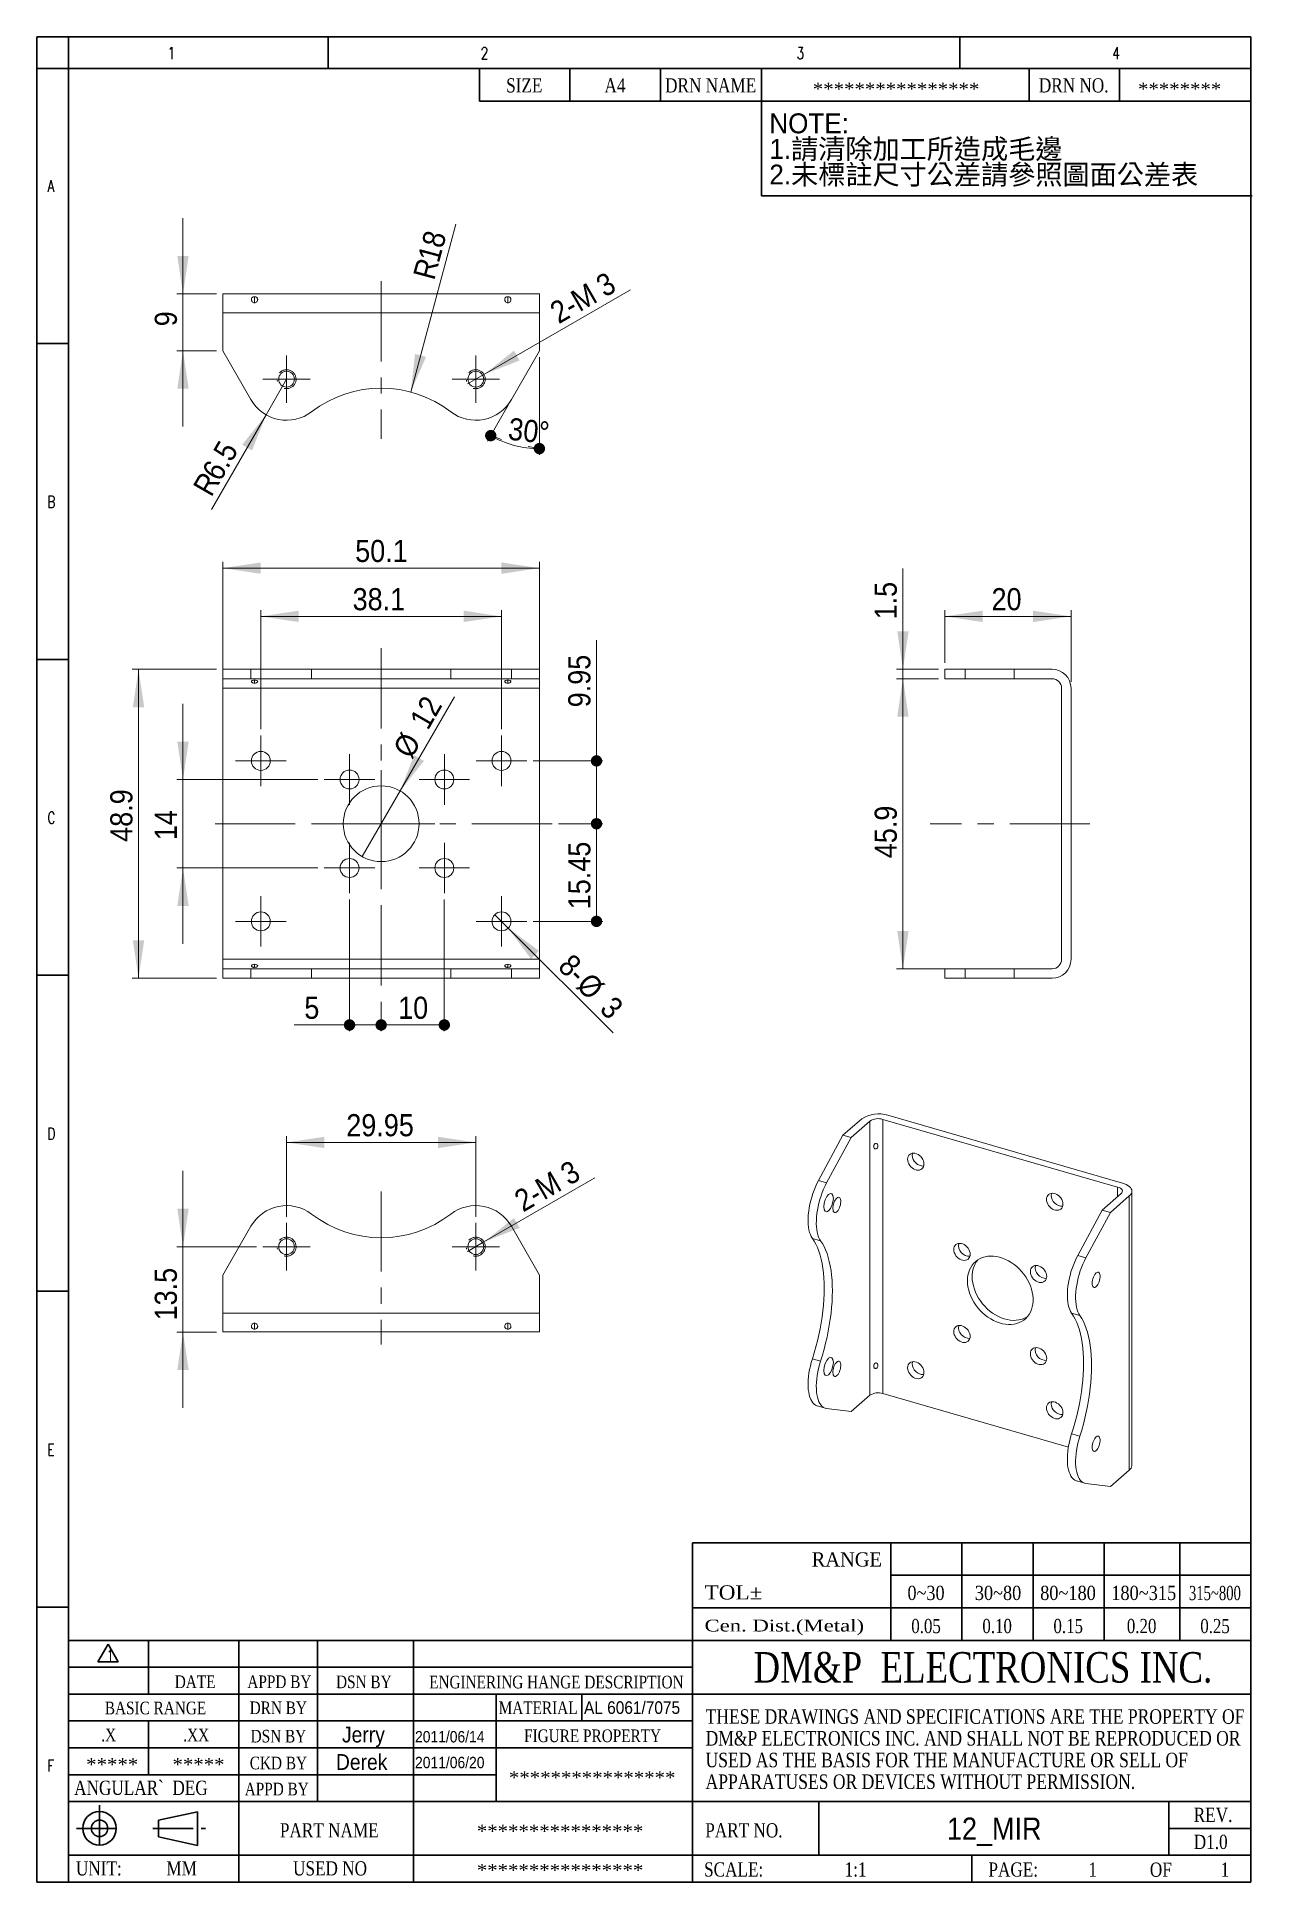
# Model space of a CAD drawing. Header units: millimetres. Extents: x 10 to 202, y 2 to 295.
import ezdxf

# ---------------------------------------------------------------- set-up
doc = ezdxf.new("R2010")
doc.units = ezdxf.units.MM
doc.linetypes.add('CENTER', pattern=[10.16, 6.35, -1.27, 1.27, -1.27])
doc.linetypes.add('CENTERX2', pattern=[20.32, 12.7, -2.54, 2.54, -2.54])
doc.layers.add('SLD-0', color=179, linetype='Continuous')
for name, color, linetype, lineweight in [('中心線2', 1, 'CENTER', 15), ('尺寸標柱線', 3, 'Continuous', 15), ('文字線性', 179, 'Continuous', 15)]:
    doc.layers.add(name, color=color, linetype=linetype, lineweight=lineweight)
doc.styles.add('SLDTEXTSTYLE0', font='GOTHIC.TTF', dxfattribs={"width": 0.913})
doc.styles.add('SLDTEXTSTYLE1', font='')
doc.styles.add('SLDTEXTSTYLE10', font='times.ttf', dxfattribs={"width": 1.26888})
doc.styles.add('SLDTEXTSTYLE11', font='times.ttf', dxfattribs={"width": 0.786331})
doc.styles.add('SLDTEXTSTYLE12', font='times.ttf', dxfattribs={"width": 0.8})
doc.styles.add('SLDTEXTSTYLE13', font='times.ttf', dxfattribs={"width": 1.090687})
doc.styles.add('SLDTEXTSTYLE14', font='txt_____.ttf', dxfattribs={"width": 0.75})
doc.styles.add('SLDTEXTSTYLE15', font='txt_____.ttf', dxfattribs={"width": 0.7})
doc.styles.add('SLDTEXTSTYLE2', font='', dxfattribs={"bigfont": 'bigfont'})
doc.styles.add('SLDTEXTSTYLE3', font='times.ttf', dxfattribs={"width": 0.950828})
doc.styles.add('SLDTEXTSTYLE4', font='times.ttf', dxfattribs={"width": 1.081739})
doc.styles.add('SLDTEXTSTYLE5', font='times.ttf', dxfattribs={"width": 0.846979})
doc.styles.add('SLDTEXTSTYLE6', font='times.ttf', dxfattribs={"width": 0.850598})
doc.styles.add('SLDTEXTSTYLE7', font='times.ttf', dxfattribs={"width": 0.853029})
doc.styles.add('SLDTEXTSTYLE8', font='times.ttf', dxfattribs={"width": 0.854773})
doc.styles.add('SLDTEXTSTYLE9', font='times.ttf', dxfattribs={"width": 0.683818})
doc.styles.get('SLDTEXTSTYLE1').set_extended_font_data('新細明體')
doc.styles.get('SLDTEXTSTYLE2').set_extended_font_data('新細明體')
doc.dimstyles.new('SLDDIMSTYLE0', dxfattribs={"dimtxt": 3.5, "dimasz": 6, "dimexe": 0, "dimexo": 0.0625, "dimgap": 0.875, "dimtad": 2, "dimdec": 1, "dimrnd": 1e-09, "dimzin": 12, "dimdsep": 46, "dimtxsty": 'SLDTEXTSTYLE0', "dimsah": 1, "dimcen": 0.09, "dimadec": 0, "dimazin": 0, "dimtfac": 1, "dimtdec": 1, "dimtofl": 0, "dimtmove": 0, "dimatfit": 3, "dimfxl": 0, "dimtolj": 1, "dimtzin": 12, "dimarcsym": 0})
doc.dimstyles.new('SLDDIMSTYLE1', dxfattribs={"dimtxt": 3.5, "dimasz": 6, "dimexe": 0, "dimexo": 0.0625, "dimgap": 0.875, "dimtad": 2, "dimrnd": 1e-09, "dimzin": 12, "dimdsep": 46, "dimtxsty": 'SLDTEXTSTYLE0', "dimsah": 1, "dimcen": 0.09, "dimadec": 0, "dimazin": 0, "dimtfac": 1, "dimtofl": 0, "dimtmove": 0, "dimatfit": 3, "dimfxl": 0, "dimtolj": 1, "dimtzin": 12, "dimarcsym": 0})
doc.dimstyles.new('SLDDIMSTYLE10', dxfattribs={"dimtxt": 3.5, "dimasz": 6, "dimexe": 0, "dimexo": 0.0625, "dimgap": 0.875, "dimtad": 2, "dimrnd": 1e-09, "dimzin": 12, "dimdsep": 46, "dimtxsty": 'SLDTEXTSTYLE0', "dimsah": 1, "dimcen": 0.09, "dimadec": 0, "dimazin": 0, "dimtfac": 1, "dimtofl": 0, "dimtmove": 0, "dimatfit": 3, "dimfxl": 0, "dimtolj": 1, "dimtzin": 12, "dimarcsym": 0})
doc.dimstyles.new('SLDDIMSTYLE2', dxfattribs={"dimtxt": 3.5, "dimasz": 1.8, "dimexe": 0, "dimexo": 0.0625, "dimgap": 0.875, "dimtad": 2, "dimrnd": 1e-09, "dimzin": 12, "dimdsep": 46, "dimtxsty": 'SLDTEXTSTYLE0', "dimblk1": 'DOT', "dimblk2": 'DOT', "dimsah": 1, "dimcen": 0.09, "dimadec": 0, "dimazin": 0, "dimtfac": 1, "dimtofl": 0, "dimtmove": 0, "dimatfit": 3, "dimldrblk": 'DOT', "dimfxl": 0, "dimtolj": 1, "dimtzin": 12, "dimarcsym": 0})
doc.dimstyles.new('SLDDIMSTYLE3', dxfattribs={"dimtxt": 3.5, "dimasz": 6, "dimexe": 0, "dimexo": 0.0625, "dimgap": 0.875, "dimtad": 2, "dimrnd": 1e-09, "dimzin": 12, "dimdsep": 46, "dimtxsty": 'SLDTEXTSTYLE0', "dimsah": 1, "dimcen": 0.09, "dimadec": 0, "dimazin": 0, "dimtfac": 1, "dimtmove": 0, "dimatfit": 3, "dimfxl": 0, "dimtolj": 1, "dimtzin": 12, "dimarcsym": 0})
doc.dimstyles.new('SLDDIMSTYLE4', dxfattribs={"dimtxt": 3.5, "dimasz": 6, "dimexe": 0, "dimexo": 0.0625, "dimgap": 0.875, "dimtad": 2, "dimrnd": 1e-09, "dimzin": 12, "dimdsep": 46, "dimtxsty": 'SLDTEXTSTYLE0', "dimsah": 1, "dimcen": 0.09, "dimadec": 0, "dimazin": 0, "dimtfac": 1, "dimtmove": 0, "dimatfit": 3, "dimfxl": 0, "dimtolj": 1, "dimtzin": 12, "dimarcsym": 0})
doc.dimstyles.new('SLDDIMSTYLE5', dxfattribs={"dimtxt": 3.5, "dimasz": 1.8, "dimexe": 0, "dimexo": 0.0625, "dimgap": 0.875, "dimtad": 2, "dimdec": 4, "dimzin": 12, "dimdsep": 46, "dimtxsty": 'SLDTEXTSTYLE0', "dimblk1": 'DOT', "dimblk2": 'DOT', "dimsah": 1, "dimcen": 0.09, "dimadec": 0, "dimazin": 0, "dimtfac": 1, "dimtdec": 0, "dimtofl": 0, "dimtmove": 0, "dimatfit": 3, "dimldrblk": 'DOT', "dimfxl": 0, "dimtolj": 1, "dimtzin": 12, "dimarcsym": 0})
doc.dimstyles.new('SLDDIMSTYLE6', dxfattribs={"dimtxt": 3.5, "dimasz": 6, "dimexe": 0, "dimexo": 0.0625, "dimgap": 0.875, "dimtad": 2, "dimrnd": 1e-09, "dimzin": 12, "dimdsep": 46, "dimtxsty": 'SLDTEXTSTYLE0', "dimsah": 1, "dimcen": 0.09, "dimadec": 0, "dimazin": 0, "dimtfac": 1, "dimtmove": 0, "dimatfit": 3, "dimfxl": 0, "dimtolj": 1, "dimtzin": 12, "dimarcsym": 0})
doc.dimstyles.new('SLDDIMSTYLE7', dxfattribs={"dimtxt": 3.5, "dimasz": 6, "dimexe": 0, "dimexo": 0.0625, "dimgap": 0.875, "dimtad": 2, "dimdec": 0, "dimrnd": 1e-09, "dimzin": 12, "dimdsep": 46, "dimtxsty": 'SLDTEXTSTYLE0', "dimsah": 1, "dimcen": 0.09, "dimadec": 0, "dimazin": 0, "dimtfac": 1, "dimtdec": 0, "dimtofl": 0, "dimtmove": 0, "dimatfit": 3, "dimfxl": 0, "dimtolj": 1, "dimtzin": 12, "dimarcsym": 0})
doc.dimstyles.new('SLDDIMSTYLE8', dxfattribs={"dimtxt": 3.5, "dimasz": 6, "dimexe": 0, "dimexo": 0.0625, "dimgap": 0.875, "dimtad": 2, "dimdec": 1, "dimrnd": 1e-09, "dimzin": 12, "dimdsep": 46, "dimtxsty": 'SLDTEXTSTYLE0', "dimsah": 1, "dimcen": 0.09, "dimadec": 0, "dimazin": 0, "dimtfac": 1, "dimtdec": 1, "dimtofl": 0, "dimtmove": 0, "dimatfit": 3, "dimfxl": 0, "dimtolj": 1, "dimtzin": 12, "dimarcsym": 0})
doc.dimstyles.new('SLDDIMSTYLE9', dxfattribs={"dimtxt": 3.5, "dimasz": 6, "dimexe": 0, "dimexo": 0.0625, "dimgap": 0.875, "dimtad": 2, "dimdec": 1, "dimrnd": 1e-09, "dimzin": 12, "dimdsep": 46, "dimtxsty": 'SLDTEXTSTYLE0', "dimsah": 1, "dimcen": 0.09, "dimadec": 0, "dimazin": 0, "dimtfac": 1, "dimtdec": 1, "dimtofl": 0, "dimtmove": 0, "dimatfit": 3, "dimfxl": 0, "dimtolj": 1, "dimtzin": 12, "dimarcsym": 0})

msp = doc.modelspace()

# ---------------------------------------------------------------- texts
at = {"layer": 'SLD-0', "color": 7, "attachment_point": 1}
for s, insert, char_height, style in [('1', (30.68334, 292.85243), 1.85208, 'SLDTEXTSTYLE14'), ('2', (80.26667, 292.85243), 1.85208, 'SLDTEXTSTYLE14'), ('3', (130.26667, 292.85243), 1.85208, 'SLDTEXTSTYLE14'), ('4', (180.26666, 292.85243), 1.85208, 'SLDTEXTSTYLE14'), ('SIZE', (84.29168, 287.95586), 2.25, 'SLDTEXTSTYLE12'), ('A4', (99.84949, 287.95586), 2.25, 'SLDTEXTSTYLE12'), ('DRN NAME', (109.4467, 287.95586), 2.25, 'SLDTEXTSTYLE12'), ('****************', (132.83632, 287.24613), 2, 'SLDTEXTSTYLE13'), ('DRN NO.', (168.61875, 287.95586), 2.25, 'SLDTEXTSTYLE12'), ('********', (184.31446, 287.24613), 2, 'SLDTEXTSTYLE13'), ('A', (11.66667, 271.85242), 1.85208, 'SLDTEXTSTYLE14'), ('B', (11.66667, 221.85242), 1.85208, 'SLDTEXTSTYLE14'), ('C', (11.66667, 171.85242), 1.85208, 'SLDTEXTSTYLE14'), ('D', (11.66667, 121.85242), 1.85208, 'SLDTEXTSTYLE14'), ('E', (11.66667, 71.85242), 1.85208, 'SLDTEXTSTYLE14'), ('RANGE', (132.65198, 54.68408), 2.25, 'SLDTEXTSTYLE3'), ('TOL±', (115.69158, 49.4706), 2.25, 'SLDTEXTSTYLE4'), ('0~30', (147.81881, 49.38967), 2.25, 'SLDTEXTSTYLE5'), ('30~80', (158.48586, 49.38967), 2.25, 'SLDTEXTSTYLE6'), ('80~180', (168.825, 49.38967), 2.25, 'SLDTEXTSTYLE7'), ('180~315', (180.075, 49.38967), 2.25, 'SLDTEXTSTYLE8'), ('315~800', (192.375, 49.37087), 2.25, 'SLDTEXTSTYLE9'), ('Cen. Dist.(Metal)', (115.69158, 44.03398), 1.875, 'SLDTEXTSTYLE10'), ('0.05', (148.425, 44.14746), 2.25, 'SLDTEXTSTYLE11'), ('0.10', (159.675, 44.14746), 2.25, 'SLDTEXTSTYLE11'), ('0.15', (170.925, 44.14746), 2.25, 'SLDTEXTSTYLE11'), ('0.20', (182.55, 44.14746), 2.25, 'SLDTEXTSTYLE11'), ('0.25', (194.175, 44.14746), 2.25, 'SLDTEXTSTYLE11'), ('1', (21.06793, 39.25173), 1.8, 'SLDTEXTSTYLE15'), ('DM&P  ELECTRONICS INC.', (123.44144, 38.90286), 4.83, 'SLDTEXTSTYLE12'), ('DATE', (31.82831, 35.2057), 2, 'SLDTEXTSTYLE12'), ('APPD BY', (43.32063, 35.2057), 2, 'SLDTEXTSTYLE12'), ('DSN BY', (57.36005, 35.18965), 2, 'SLDTEXTSTYLE12'), ('ENGINERING HANGE DESCRIPTION', (72.09971, 35.15517), 2, 'SLDTEXTSTYLE12'), ('BASIC RANGE', (20.75673, 31.05028), 2, 'SLDTEXTSTYLE12'), ('DRN BY', (43.68712, 31.08105), 2, 'SLDTEXTSTYLE12'), ('MATERIAL', (83.10882, 31.08105), 2, 'SLDTEXTSTYLE12'), ('.X', (20.19715, 26.76954), 2, 'SLDTEXTSTYLE12'), ('.XX', (33.17487, 26.76954), 2, 'SLDTEXTSTYLE12'), ('DSN BY', (43.84074, 26.5948), 2, 'SLDTEXTSTYLE12'), ('FIGURE PROPERTY', (87.12867, 26.65517), 2, 'SLDTEXTSTYLE12'), ('F', (11.66667, 21.85242), 1.85208, 'SLDTEXTSTYLE14'), ('*****', (17.80308, 22.1132), 2, 'SLDTEXTSTYLE13'), ('*****', (31.46633, 22.1132), 2, 'SLDTEXTSTYLE13'), ('CKD BY', (43.70463, 22.3448), 2, 'SLDTEXTSTYLE12'), ('ANGULAR`  DEG', (15.90436, 18.54933), 2.25, 'SLDTEXTSTYLE12'), ('APPD BY', (42.90481, 18.22448), 2, 'SLDTEXTSTYLE12'), ('****************', (84.72589, 20.03732), 2, 'SLDTEXTSTYLE13'), ('PART NAME', (48.47219, 11.81851), 2.25, 'SLDTEXTSTYLE12'), ('PART NO.', (115.80647, 11.81851), 2.25, 'SLDTEXTSTYLE12'), ('REV.', (193.14074, 14.26396), 2.25, 'SLDTEXTSTYLE12'), ('****************', (79.64516, 11.56882), 2, 'SLDTEXTSTYLE13'), ('D1.0', (193.14074, 9.98848), 2.25, 'SLDTEXTSTYLE12'), ('UNIT:', (16.18151, 5.79971), 2.25, 'SLDTEXTSTYLE12'), ('MM', (30.4949, 5.79971), 2.25, 'SLDTEXTSTYLE12'), ('USED NO', (50.55416, 5.79971), 2.25, 'SLDTEXTSTYLE12'), ('****************', (79.64516, 5.37905), 2, 'SLDTEXTSTYLE13'), ('SCALE:', (115.61877, 5.62875), 2.25, 'SLDTEXTSTYLE12'), ('1:1', (137.86465, 5.62875), 2.25, 'SLDTEXTSTYLE12'), ('PAGE:', (160.63694, 5.61579), 2.25, 'SLDTEXTSTYLE12'), ('1', (176.45779, 5.59406), 2.25, 'SLDTEXTSTYLE12'), ('OF', (186.18995, 5.59406), 2.25, 'SLDTEXTSTYLE12'), ('1', (197.39356, 5.59406), 2.25, 'SLDTEXTSTYLE12')]:
    msp.add_mtext(s, dxfattribs=dict(at, insert=insert, char_height=char_height, style=style))
at = {"layer": '文字線性', "color": 5, "attachment_point": 1, "style": 'SLDTEXTSTYLE0'}
for s, insert, char_height in [('AL 6061/7075', (96.61514, 31.11294), 2), ('Jerry', (58.30067, 27.0964), 2.5), ('2011/06/14', (69.85878, 26.40739), 1.8), ('Derek', (57.3406, 22.75352), 2.5), ('2011/06/20', (69.85878, 22.32468), 1.8), ('12_MIR', (154.07267, 12.71784), 3.5)]:
    msp.add_mtext(s, dxfattribs=dict(at, insert=insert, char_height=char_height))

# ---------------------------------------------------------------- blocks, each defined once
blk = doc.blocks.new('SW_NOTE_0')
at = {"layer": '文字線性', "color": 0, "char_height": 3.5, "attachment_point": 1}
for s, insert, style in [('NOTE:', (0, 4.37), 'SLDTEXTSTYLE1'), ('1.請清除加工所造成毛邊', (0, -0.13), 'SLDTEXTSTYLE2'), ('2.未標註尺寸公差請參照圖面公差表', (0, -4.63), 'SLDTEXTSTYLE2')]:
    blk.add_mtext(s, dxfattribs=dict(at, insert=insert, style=style))
blk = doc.blocks.new('SW_NOTE_1')
at = {"layer": 'SLD-0', "color": 0, "char_height": 2.3, "attachment_point": 1, "style": 'SLDTEXTSTYLE12'}
for s, insert in [('THESE DRAWINGS AND SPECIFICATIONS ARE THE PROPERTY OF', (0, 3.02)), ('DM&P ELECTRONICS INC. AND SHALL NOT BE REPRODUCED OR ', (0, -0.42)), ('USED AS THE BASIS FOR THE MANUFACTURE OR SELL OF ', (0, -3.86)), ('APPARATUSES OR DEVICES WITHOUT PERMISSION.', (0, -7.29))]:
    blk.add_mtext(s, dxfattribs=dict(at, insert=insert))
blk = doc.blocks.new('*D3')
at = {"layer": '尺寸標柱線', "color": 5}
for p, q in [((39.45, 193.93), (39.45, 211.43)), ((39.45, 210.43), (89.55, 210.43)), ((89.55, 193.93), (89.55, 211.43))]:
    blk.add_line(p, q, dxfattribs=at)
for points in [[(39.45, 210.43), (45.45, 209.53), (45.45, 211.33)], [(89.55, 210.43), (83.55, 211.33), (83.55, 209.53)]]:
    blk.add_solid(points, dxfattribs=at)
at = {"layer": '尺寸標柱線', "color": 5, "insert": (60.39, 214.9), "char_height": 3.5, "attachment_point": 1, "style": 'SLDTEXTSTYLE0'}
blk.add_mtext('50.1', dxfattribs=at)
blk = doc.blocks.new('*D4')
at = {"layer": '尺寸標柱線', "color": 5}
for p, q in [((45.45, 184.93), (45.45, 203.8)), ((45.45, 202.8), (83.55, 202.8)), ((83.55, 184.93), (83.55, 203.8))]:
    blk.add_line(p, q, dxfattribs=at)
for points in [[(45.45, 202.8), (51.45, 201.9), (51.45, 203.7)], [(83.55, 202.8), (77.55, 203.7), (77.55, 201.9)]]:
    blk.add_solid(points, dxfattribs=at)
at = {"layer": '尺寸標柱線', "color": 5, "insert": (59.98, 207.27), "char_height": 3.5, "attachment_point": 1, "style": 'SLDTEXTSTYLE0'}
blk.add_mtext('38.1', dxfattribs=at)
blk = doc.blocks.new('*D5')
at = {"layer": '尺寸標柱線', "color": 5}
for p, q in [((33.13, 176.98), (33.13, 188.98)), ((54.5, 176.98), (32.13, 176.98)), ((33.13, 176.98), (33.13, 162.98)), ((54.5, 162.98), (32.13, 162.98)), ((33.13, 162.98), (33.13, 150.98))]:
    blk.add_line(p, q, dxfattribs=at)
for points in [[(33.13, 176.98), (34.03, 182.98), (32.23, 182.98)], [(33.13, 162.98), (32.23, 156.98), (34.03, 156.98)]]:
    blk.add_solid(points, dxfattribs=at)
at = {"layer": '尺寸標柱線', "color": 5, "insert": (28.66, 167.38), "char_height": 3.5, "attachment_point": 1, "rotation": 90, "style": 'SLDTEXTSTYLE0'}
blk.add_mtext('14', dxfattribs=at)
blk = doc.blocks.new('*D6')
at = {"layer": '尺寸標柱線', "color": 5}
for p, q in [((38.45, 194.43), (25.09, 194.43)), ((26.09, 194.43), (26.09, 145.53)), ((38.45, 145.53), (25.09, 145.53))]:
    blk.add_line(p, q, dxfattribs=at)
for points in [[(26.09, 194.43), (25.19, 188.43), (26.99, 188.43)], [(26.09, 145.53), (26.99, 151.53), (25.19, 151.53)]]:
    blk.add_solid(points, dxfattribs=at)
at = {"layer": '尺寸標柱線', "color": 5, "insert": (21.62, 167.12), "char_height": 3.5, "attachment_point": 1, "rotation": 90, "style": 'SLDTEXTSTYLE0'}
blk.add_mtext('48.9', dxfattribs=at)
blk = doc.blocks.new('_DOT')
at = {"color": 0, "linetype": 'ByBlock', "lineweight": -2}
blk.add_line((-0.5, 0), (-1, 0), dxfattribs=at)
at = {"color": 0, "linetype": 'ByBlock', "const_width": 0.5}
blk.add_lwpolyline([(-0.25, 0, 1), (0.25, 0, 1)], format="xyb", close=True, dxfattribs=at)
blk = doc.blocks.new('*D8')
at = {"layer": '尺寸標柱線', "color": 5}
for p, q in [((59.5, 157.98), (59.5, 137.14)), ((64.5, 141.79), (64.5, 137.14)), ((59.5, 138.14), (50.75, 138.14)), ((64.5, 138.14), (59.5, 138.14))]:
    blk.add_line(p, q, dxfattribs=at)
at = {"layer": '尺寸標柱線', "color": 5, "xscale": 1.8, "yscale": 1.8, "rotation": 180.0000000000006}
blk.add_blockref('_DOT', (59.5, 138.14, -9.9), dxfattribs=at)
at = {"layer": '尺寸標柱線', "color": 5, "xscale": 1.8, "yscale": 1.8}
blk.add_blockref('_DOT', (64.5, 138.14, -9.9), dxfattribs=at)
at = {"layer": '尺寸標柱線', "color": 5, "insert": (52.34, 142.61), "char_height": 3.5, "attachment_point": 1, "style": 'SLDTEXTSTYLE0'}
blk.add_mtext('5', dxfattribs=at)
blk = doc.blocks.new('*D9')
at = {"layer": '尺寸標柱線', "color": 5}
for p, q in [((74.5, 157.98), (74.5, 137.14)), ((64.5, 141.79), (64.5, 137.14)), ((74.5, 138.14), (64.5, 138.14))]:
    blk.add_line(p, q, dxfattribs=at)
at = {"layer": '尺寸標柱線', "color": 5, "xscale": 1.8, "yscale": 1.8, "rotation": 180.0000000000006}
blk.add_blockref('_DOT', (64.5, 138.14, -9.9), dxfattribs=at)
at = {"layer": '尺寸標柱線', "color": 5, "xscale": 1.8, "yscale": 1.8}
blk.add_blockref('_DOT', (74.5, 138.14, -9.9), dxfattribs=at)
at = {"layer": '尺寸標柱線', "color": 5, "insert": (67.19, 142.61), "char_height": 3.5, "attachment_point": 1, "style": 'SLDTEXTSTYLE0'}
blk.add_mtext('10', dxfattribs=at)
blk = doc.blocks.new('*D10')
at = {"layer": '尺寸標柱線', "color": 5}
for p, q in [((98.59, 179.93), (98.59, 199.04)), ((88.55, 179.93), (99.59, 179.93)), ((98.59, 179.93), (98.59, 169.98)), ((92.55, 169.98), (99.59, 169.98))]:
    blk.add_line(p, q, dxfattribs=at)
at = {"layer": '尺寸標柱線', "color": 5, "xscale": 1.8, "yscale": 1.8}
for p, rotation in [((98.59, 179.93, -9.9), 90.00000000000057), ((98.59, 169.98, -9.9), 270.0000000000006)]:
    blk.add_blockref('_DOT', p, dxfattribs=dict(at, rotation=rotation))
at = {"layer": '尺寸標柱線', "color": 5, "insert": (94.12, 188.41), "char_height": 3.5, "attachment_point": 1, "rotation": 90, "style": 'SLDTEXTSTYLE0'}
blk.add_mtext('9.95', dxfattribs=at)
blk = doc.blocks.new('*D11')
at = {"layer": '尺寸標柱線', "color": 5}
for p, q in [((92.55, 169.98), (99.59, 169.98)), ((98.59, 169.98), (98.59, 154.53)), ((88.55, 154.53), (99.59, 154.53))]:
    blk.add_line(p, q, dxfattribs=at)
at = {"layer": '尺寸標柱線', "color": 5, "xscale": 1.8, "yscale": 1.8}
for p, rotation in [((98.59, 169.98, -9.9), 90.00000000000057), ((98.59, 154.53, -9.9), 270.0000000000006)]:
    blk.add_blockref('_DOT', p, dxfattribs=dict(at, rotation=rotation))
at = {"layer": '尺寸標柱線', "color": 5, "insert": (94.12, 156.45), "char_height": 3.5, "attachment_point": 1, "rotation": 90, "style": 'SLDTEXTSTYLE0'}
blk.add_mtext('15.45', dxfattribs=at)
blk = doc.blocks.new('*D12')
at = {"layer": '尺寸標柱線', "color": 5}
for q in [(82.49, 155.59), (101.22, 136.87)]:
    blk.add_line((84.61, 153.47), q, dxfattribs=at)
blk.add_solid([(84.61, 153.47), (88.22, 148.59), (89.49, 149.87)], dxfattribs=at)
at = {"layer": '尺寸標柱線', "color": 5, "char_height": 3.5, "attachment_point": 1, "rotation": 315, "style": 'SLDTEXTSTYLE0'}
for s, insert in [('8-', (94.79, 149.65)), ('%%c', (97.68, 146.69)), ('3', (101.41, 142.95))]:
    blk.add_mtext(s, dxfattribs=dict(at, insert=insert))
blk = doc.blocks.new('*D13')
at = {"layer": '尺寸標柱線', "color": 5}
for q in [(76.09, 190.05), (61.5, 164.79)]:
    blk.add_line((67.5, 175.18), q, dxfattribs=at)
blk.add_solid([(67.5, 175.18), (71.28, 179.93), (69.72, 180.83)], dxfattribs=at)
at = {"layer": '尺寸標柱線', "color": 5, "char_height": 3.5, "attachment_point": 1, "rotation": 60, "style": 'SLDTEXTSTYLE0'}
for s, insert in [('12', (68.87, 186.41)), ('%%c', (66.23, 181.84))]:
    blk.add_mtext(s, dxfattribs=dict(at, insert=insert))
blk = doc.blocks.new('SW_CENTERMARKSYMBOL_0')
at = {"layer": '中心線2', "color": 0}
for p, q in [((0, 2.5), (0, 4)), ((-2.5, 0), (-4, 0)), ((0, 0), (-2.5, 0)), ((0, 0), (0, 2.5)), ((0, 0), (0, -2.5)), ((0, 0), (2.5, 0)), ((2.5, 0), (4, 0)), ((0, -2.5), (0, -4))]:
    blk.add_line(p, q, dxfattribs=at)
blk = doc.blocks.new('SW_CENTERMARKSYMBOL_1')
at = {"layer": '中心線2', "color": 0}
for p, q in [((0, 2.5), (0, 4)), ((-2.5, 0), (-4, 0)), ((0, 0), (-2.5, 0)), ((0, 0), (0, 2.5)), ((0, 0), (0, -2.5)), ((0, 0), (2.5, 0)), ((2.5, 0), (4, 0)), ((0, -2.5), (0, -4))]:
    blk.add_line(p, q, dxfattribs=at)
blk = doc.blocks.new('SW_CENTERMARKSYMBOL_2')
at = {"layer": '中心線2', "color": 0}
for p, q in [((0, 2.5), (0, 4)), ((-2.5, 0), (-4, 0)), ((0, 0), (-2.5, 0)), ((0, 0), (0, 2.5)), ((0, 0), (0, -2.5)), ((0, 0), (2.5, 0)), ((2.5, 0), (4, 0)), ((0, -2.5), (0, -4))]:
    blk.add_line(p, q, dxfattribs=at)
blk = doc.blocks.new('SW_CENTERMARKSYMBOL_3')
at = {"layer": '中心線2', "color": 0}
for p, q in [((0, 2.5), (0, 4)), ((-2.5, 0), (-4, 0)), ((0, 0), (-2.5, 0)), ((0, 0), (0, 2.5)), ((0, 0), (0, -2.5)), ((0, 0), (2.5, 0)), ((2.5, 0), (4, 0)), ((0, -2.5), (0, -4))]:
    blk.add_line(p, q, dxfattribs=at)
blk = doc.blocks.new('SW_CENTERMARKSYMBOL_4')
at = {"layer": '中心線2', "color": 0}
for p, q in [((0, 5), (0, 8.5)), ((-5, 0), (-8.5, 0)), ((0, 0), (-2.5, 0)), ((0, 0), (0, 2.5)), ((0, 0), (0, -2.5)), ((0, 0), (2.5, 0)), ((5, 0), (8.5, 0)), ((0, -5), (0, -8.5))]:
    blk.add_line(p, q, dxfattribs=at)
blk = doc.blocks.new('SW_CENTERMARKSYMBOL_5')
at = {"layer": '中心線2', "color": 0}
for p, q in [((0, 2.5), (0, 4)), ((-2.5, 0), (-4, 0)), ((0, 0), (-2.5, 0)), ((0, 0), (0, 2.5)), ((0, 0), (0, -2.5)), ((0, 0), (2.5, 0)), ((2.5, 0), (4, 0)), ((0, -2.5), (0, -4))]:
    blk.add_line(p, q, dxfattribs=at)
blk = doc.blocks.new('SW_CENTERMARKSYMBOL_6')
at = {"layer": '中心線2', "color": 0}
for p, q in [((0, 2.5), (0, 4)), ((-2.5, 0), (-4, 0)), ((0, 0), (-2.5, 0)), ((0, 0), (0, 2.5)), ((0, 0), (0, -2.5)), ((0, 0), (2.5, 0)), ((2.5, 0), (4, 0)), ((0, -2.5), (0, -4))]:
    blk.add_line(p, q, dxfattribs=at)
blk = doc.blocks.new('SW_CENTERMARKSYMBOL_7')
at = {"layer": '中心線2', "color": 0}
for p, q in [((0, 2.5), (0, 4)), ((-2.5, 0), (-4, 0)), ((0, 0), (-2.5, 0)), ((0, 0), (0, 2.5)), ((0, 0), (0, -2.5)), ((0, 0), (2.5, 0)), ((2.5, 0), (4, 0)), ((0, -2.5), (0, -4))]:
    blk.add_line(p, q, dxfattribs=at)
blk = doc.blocks.new('SW_CENTERMARKSYMBOL_8')
at = {"layer": '中心線2', "color": 0}
for p, q in [((0, 2.5), (0, 4)), ((-2.5, 0), (-4, 0)), ((0, 0), (-2.5, 0)), ((0, 0), (0, 2.5)), ((0, 0), (0, -2.5)), ((0, 0), (2.5, 0)), ((2.5, 0), (4, 0)), ((0, -2.5), (0, -4))]:
    blk.add_line(p, q, dxfattribs=at)
blk = doc.blocks.new('SW_CENTERMARKSYMBOL_9')
at = {"layer": '中心線2', "color": 0}
for p, q in [((0, 2.5), (0, 4)), ((-2.5, 0), (-4, 0)), ((0, 0), (-2.5, 0)), ((0, 0), (0, 2.5)), ((0, 0), (0, -2.5)), ((0, 0), (2.5, 0)), ((2.5, 0), (4, 0)), ((0, -2.5), (0, -4))]:
    blk.add_line(p, q, dxfattribs=at)
blk = doc.blocks.new('SW_CENTERMARKSYMBOL_10')
at = {"layer": '中心線2', "color": 0}
for p, q in [((0, 2.5), (0, 4)), ((-2.5, 0), (-4, 0)), ((0, 0), (-2.5, 0)), ((0, 0), (0, 2.5)), ((0, 0), (0, -2.5)), ((0, 0), (2.5, 0)), ((2.5, 0), (4, 0)), ((0, -2.5), (0, -4))]:
    blk.add_line(p, q, dxfattribs=at)
blk = doc.blocks.new('SW_CENTERMARKSYMBOL_11')
at = {"layer": '中心線2', "color": 0}
for p, q in [((0, 2.5), (0, 4)), ((-2.5, 0), (-4, 0)), ((0, 0), (-2.5, 0)), ((0, 0), (0, 2.5)), ((0, 0), (0, -2.5)), ((0, 0), (2.5, 0)), ((2.5, 0), (4, 0)), ((0, -2.5), (0, -4))]:
    blk.add_line(p, q, dxfattribs=at)
blk = doc.blocks.new('SW_CENTERMARKSYMBOL_12')
at = {"layer": '中心線2', "color": 0}
for p, q in [((0, 2.5), (0, 4)), ((-2.5, 0), (-4, 0)), ((0, 0), (-2.5, 0)), ((0, 0), (0, 2.5)), ((0, 0), (0, -2.5)), ((0, 0), (2.5, 0)), ((2.5, 0), (4, 0)), ((0, -2.5), (0, -4))]:
    blk.add_line(p, q, dxfattribs=at)
blk = doc.blocks.new('SW_CENTERMARKSYMBOL_13')
at = {"layer": '中心線2', "color": 0}
for p, q in [((0, 5), (0, 8.5)), ((-5, 0), (-8.5, 0)), ((0, 0), (-2.5, 0)), ((0, 0), (0, 2.5)), ((0, 0), (0, -2.5)), ((0, 0), (2.5, 0)), ((5, 0), (8.5, 0)), ((0, -5), (0, -8.5))]:
    blk.add_line(p, q, dxfattribs=at)
blk = doc.blocks.new('SW_CENTERMARKSYMBOL_14')
at = {"layer": '中心線2', "color": 0}
for p, q in [((0, 2.5), (0, 4)), ((-2.5, 0), (-4, 0)), ((0, 0), (-2.5, 0)), ((0, 0), (0, 2.5)), ((0, 0), (0, -2.5)), ((0, 0), (2.5, 0)), ((2.5, 0), (4, 0)), ((0, -2.5), (0, -4))]:
    blk.add_line(p, q, dxfattribs=at)
blk = doc.blocks.new('SW_CENTERMARKSYMBOL_15')
at = {"layer": '中心線2', "color": 0}
for p, q in [((0, 2.5), (0, 4)), ((-2.5, 0), (-4, 0)), ((0, 0), (-2.5, 0)), ((0, 0), (0, 2.5)), ((0, 0), (0, -2.5)), ((0, 0), (2.5, 0)), ((2.5, 0), (4, 0)), ((0, -2.5), (0, -4))]:
    blk.add_line(p, q, dxfattribs=at)
blk = doc.blocks.new('SW_CENTERMARKSYMBOL_16')
at = {"layer": '中心線2', "color": 0}
for p, q in [((0, 2.5), (0, 4)), ((-2.5, 0), (-4, 0)), ((0, 0), (-2.5, 0)), ((0, 0), (0, 2.5)), ((0, 0), (0, -2.5)), ((0, 0), (2.5, 0)), ((2.5, 0), (4, 0)), ((0, -2.5), (0, -4))]:
    blk.add_line(p, q, dxfattribs=at)
blk = doc.blocks.new('SW_CENTERMARKSYMBOL_17')
at = {"layer": '中心線2', "color": 0}
for p, q in [((0, 2.5), (0, 4)), ((-2.5, 0), (-4, 0)), ((0, 0), (-2.5, 0)), ((0, 0), (0, 2.5)), ((0, 0), (0, -2.5)), ((0, 0), (2.5, 0)), ((2.5, 0), (4, 0)), ((0, -2.5), (0, -4))]:
    blk.add_line(p, q, dxfattribs=at)
blk = doc.blocks.new('*D32')
at = {"layer": '尺寸標柱線', "color": 5}
for p, q in [((33.13, 253.83), (33.13, 265.83)), ((38.45, 253.83), (32.13, 253.83)), ((33.13, 244.83), (33.13, 253.83)), ((38.45, 244.83), (32.13, 244.83)), ((33.13, 244.83), (33.13, 232.83))]:
    blk.add_line(p, q, dxfattribs=at)
for points in [[(33.13, 253.83), (34.03, 259.83), (32.23, 259.83)], [(33.13, 244.83), (32.23, 238.83), (34.03, 238.83)]]:
    blk.add_solid(points, dxfattribs=at)
at = {"layer": '尺寸標柱線', "color": 5, "insert": (28.66, 248.7), "char_height": 3.5, "attachment_point": 1, "rotation": 90, "style": 'SLDTEXTSTYLE0'}
blk.add_mtext('9', dxfattribs=at)
blk = doc.blocks.new('*D33')
at = {"layer": '尺寸標柱線', "color": 5}
for p, q in [((89.55, 243.83), (89.55, 228.35)), ((84.62, 236.23), (81.35, 230.53))]:
    blk.add_line(p, q, dxfattribs=at)
blk.add_arc((89.55, 244.83), 15.49, 240.1592, 270, dxfattribs=at)
at = {"layer": '尺寸標柱線', "color": 5, "xscale": 1.8, "yscale": 1.8}
for p, rotation in [((81.85, 231.4, 14.42), 160.7487088502866), ((89.55, 229.35, 14.42), 349.4104505726698)]:
    blk.add_blockref('_DOT', p, dxfattribs=dict(at, rotation=rotation))
at = {"layer": '尺寸標柱線', "color": 5, "insert": (84.86, 234.26), "char_height": 3.5, "attachment_point": 1, "rotation": 353.7715, "style": 'SLDTEXTSTYLE0'}
blk.add_mtext('30°', dxfattribs=at)
blk = doc.blocks.new('*D34')
at = {"layer": '尺寸標柱線', "color": 5}
for q in [(103.99, 254.48), (78.18, 239.58)]:
    blk.add_line((80.78, 241.08), q, dxfattribs=at)
blk.add_solid([(80.78, 241.08), (86.42, 243.3), (85.52, 244.86)], dxfattribs=at)
at = {"layer": '尺寸標柱線', "color": 5, "char_height": 3.5, "attachment_point": 1, "rotation": 30, "style": 'SLDTEXTSTYLE0'}
for s, insert in [('3', (98.15, 256.25)), ('2-M', (90.86, 252.04))]:
    blk.add_mtext(s, dxfattribs=dict(at, insert=insert))
blk = doc.blocks.new('*D35')
at = {"layer": '尺寸標柱線', "color": 5}
blk.add_line((69.18, 238.3), (76.31, 264.88), dxfattribs=at)
blk.add_solid([(69.18, 238.3), (71.61, 243.87), (69.87, 244.33)], dxfattribs=at)
at = {"layer": '尺寸標柱線', "color": 5, "char_height": 3.5, "attachment_point": 1, "rotation": 75, "style": 'SLDTEXTSTYLE0'}
for s, insert in [('18', (70.25, 259.51)), ('R', (69.51, 256.77))]:
    blk.add_mtext(s, dxfattribs=dict(at, insert=insert))
blk = doc.blocks.new('*D36')
at = {"layer": '尺寸標柱線', "color": 5}
for q in [(49.53, 240.33), (37.62, 219.7)]:
    blk.add_line((46.28, 234.7), q, dxfattribs=at)
blk.add_solid([(46.28, 234.7), (42.5, 229.96), (44.06, 229.06)], dxfattribs=at)
at = {"layer": '尺寸標柱線', "color": 5, "char_height": 3.5, "attachment_point": 1, "rotation": 60, "style": 'SLDTEXTSTYLE0'}
for s, insert in [('6.5', (35.98, 225.75)), ('R', (34.57, 223.3))]:
    blk.add_mtext(s, dxfattribs=dict(at, insert=insert))
blk = doc.blocks.new('SW_CENTERMARKSYMBOL_18')
at = {"layer": '中心線2', "color": 0}
for p, q in [((0, 2.5), (0, 3.75)), ((-2.5, 0), (-3.75, 0)), ((0, 0), (-2.5, 0)), ((0, 0), (0, 2.5)), ((0, 0), (0, -2.5)), ((0, 0), (2.5, 0)), ((2.5, 0), (3.75, 0)), ((0, -2.5), (0, -3.75))]:
    blk.add_line(p, q, dxfattribs=at)
blk = doc.blocks.new('SW_CENTERMARKSYMBOL_19')
at = {"layer": '中心線2', "color": 0}
for p, q in [((0, 2.5), (0, 3.75)), ((-2.5, 0), (-3.75, 0)), ((0, 0), (-2.5, 0)), ((0, 0), (0, 2.5)), ((0, 0), (0, -2.5)), ((0, 0), (2.5, 0)), ((2.5, 0), (3.75, 0)), ((0, -2.5), (0, -3.75))]:
    blk.add_line(p, q, dxfattribs=at)
blk = doc.blocks.new('*D39')
at = {"layer": '尺寸標柱線', "color": 5}
for p, q in [((33.13, 103.05), (33.13, 115.05)), ((44.78, 103.05), (32.13, 103.05)), ((33.13, 103.05), (33.13, 89.55)), ((38.45, 89.55), (32.13, 89.55)), ((33.13, 89.55), (33.13, 77.55))]:
    blk.add_line(p, q, dxfattribs=at)
for points in [[(33.13, 103.05), (34.03, 109.05), (32.23, 109.05)], [(33.13, 89.55), (32.23, 83.55), (34.03, 83.55)]]:
    blk.add_solid(points, dxfattribs=at)
at = {"layer": '尺寸標柱線', "color": 5, "insert": (28.66, 91.39), "char_height": 3.5, "attachment_point": 1, "rotation": 90, "style": 'SLDTEXTSTYLE0'}
blk.add_mtext('13.5', dxfattribs=at)
blk = doc.blocks.new('*D40')
at = {"layer": '尺寸標柱線', "color": 5}
for p, q in [((49.53, 107.8), (49.53, 120.55)), ((79.48, 107.8), (79.48, 120.55)), ((49.53, 119.55), (79.48, 119.55))]:
    blk.add_line(p, q, dxfattribs=at)
for points in [[(49.53, 119.55), (55.53, 118.65), (55.53, 120.45)], [(79.48, 119.55), (73.48, 120.45), (73.48, 118.65)]]:
    blk.add_solid(points, dxfattribs=at)
at = {"layer": '尺寸標柱線', "color": 5, "insert": (58.98, 124.03), "char_height": 3.5, "attachment_point": 1, "style": 'SLDTEXTSTYLE0'}
blk.add_mtext('29.95', dxfattribs=at)
blk = doc.blocks.new('*D41')
at = {"layer": '尺寸標柱線', "color": 5}
for q in [(98.34, 113.94), (78.18, 102.3)]:
    blk.add_line((80.78, 103.8), q, dxfattribs=at)
blk.add_solid([(80.78, 103.8), (86.42, 106.03), (85.52, 107.58)], dxfattribs=at)
at = {"layer": '尺寸標柱線', "color": 5, "char_height": 3.5, "attachment_point": 1, "rotation": 30, "style": 'SLDTEXTSTYLE0'}
for s, insert in [('2-M', (85.22, 111.48)), ('3', (92.51, 115.69))]:
    blk.add_mtext(s, dxfattribs=dict(at, insert=insert))
blk = doc.blocks.new('SW_CENTERMARKSYMBOL_20')
at = {"layer": '中心線2', "color": 0}
for p, q in [((0, 2.5), (0, 3.75)), ((-2.5, 0), (-3.75, 0)), ((0, 0), (-2.5, 0)), ((0, 0), (0, 2.5)), ((0, 0), (0, -2.5)), ((0, 0), (2.5, 0)), ((2.5, 0), (3.75, 0)), ((0, -2.5), (0, -3.75))]:
    blk.add_line(p, q, dxfattribs=at)
blk = doc.blocks.new('SW_CENTERMARKSYMBOL_21')
at = {"layer": '中心線2', "color": 0}
for p, q in [((0, 2.5), (0, 3.75)), ((-2.5, 0), (-3.75, 0)), ((0, 0), (-2.5, 0)), ((0, 0), (0, 2.5)), ((0, 0), (0, -2.5)), ((0, 0), (2.5, 0)), ((2.5, 0), (3.75, 0)), ((0, -2.5), (0, -3.75))]:
    blk.add_line(p, q, dxfattribs=at)
blk = doc.blocks.new('*D44')
at = {"layer": '尺寸標柱線', "color": 5}
for p, q in [((153.71, 195.43), (153.71, 203.8)), ((153.71, 202.8), (173.71, 202.8)), ((173.71, 192.43), (173.71, 203.8))]:
    blk.add_line(p, q, dxfattribs=at)
for points in [[(153.71, 202.8), (159.71, 201.9), (159.71, 203.7)], [(173.71, 202.8), (167.71, 203.7), (167.71, 201.9)]]:
    blk.add_solid(points, dxfattribs=at)
at = {"layer": '尺寸標柱線', "color": 5, "insert": (161.13, 207.27), "char_height": 3.5, "attachment_point": 1, "style": 'SLDTEXTSTYLE0'}
blk.add_mtext('20', dxfattribs=at)
blk = doc.blocks.new('*D45')
at = {"layer": '尺寸標柱線', "color": 5}
for p, q in [((152.71, 192.93), (146.1, 192.93)), ((147.1, 147.03), (147.1, 192.93)), ((154.05, 147.03), (146.1, 147.03))]:
    blk.add_line(p, q, dxfattribs=at)
for points in [[(147.1, 192.93), (146.2, 186.93), (148, 186.93)], [(147.1, 147.03), (148, 153.03), (146.2, 153.03)]]:
    blk.add_solid(points, dxfattribs=at)
at = {"layer": '尺寸標柱線', "color": 5, "insert": (142.63, 164.53), "char_height": 3.5, "attachment_point": 1, "rotation": 90, "style": 'SLDTEXTSTYLE0'}
blk.add_mtext('45.9', dxfattribs=at)
blk = doc.blocks.new('*D46')
at = {"layer": '尺寸標柱線', "color": 5}
for p, q in [((147.1, 194.43), (147.1, 210.37)), ((152.71, 194.43), (146.1, 194.43)), ((152.71, 192.93), (146.1, 192.93)), ((147.1, 192.93), (147.1, 194.43)), ((147.1, 192.93), (147.1, 180.93))]:
    blk.add_line(p, q, dxfattribs=at)
for points in [[(147.1, 194.43), (148, 200.43), (146.2, 200.43)], [(147.1, 192.93), (146.2, 186.93), (148, 186.93)]]:
    blk.add_solid(points, dxfattribs=at)
at = {"layer": '尺寸標柱線', "color": 5, "insert": (142.63, 202.32), "char_height": 3.5, "attachment_point": 1, "rotation": 90, "style": 'SLDTEXTSTYLE0'}
blk.add_mtext('1.5', dxfattribs=at)

# ---------------------------------------------------------------- dimensions: what is measured, and where the dimension line sits
at = {"layer": '尺寸標柱線', "color": 5}
for base, p1, p2, angle, dimstyle, picture, middle in [((33.13109, 253.83239), (39.45291, 244.83239), (39.45291, 253.83239), 90, 'SLDDIMSTYLE1', '*D32', (33.13109, 249.99093)), ((89.55291, 210.43339), (39.45291, 192.93339), (89.55291, 192.93339), 0, 'SLDDIMSTYLE0', '*D3', (64.9155, 210.43339)), ((147.09793, 194.43339), (153.7092, 192.93339), (153.7092, 194.43339), 90, 'SLDDIMSTYLE9', '*D46', (147.09793, 205.54981)), ((83.55291, 202.79762), (45.45291, 183.93339), (83.55291, 183.93339), 0, 'SLDDIMSTYLE0', '*D4', (64.50291, 202.79762)), ((98.59436, 169.98335), (87.55291, 179.93339), (91.55291, 169.98335), 90, 'SLDDIMSTYLE2', '*D10', (98.59436, 192.93149)), ((26.08724, 145.53331), (39.45291, 194.43339), (39.45291, 145.53331), 90, 'SLDDIMSTYLE0', '*D6', (26.08724, 171.64233)), ((147.09793, 192.93339), (155.05395, 147.03331), (153.7092, 192.93339), 90, 'SLDDIMSTYLE0', '*D45', (147.09793, 169.05311)), ((33.13109, 162.98331), (55.50291, 176.98331), (55.50291, 162.98331), 90, 'SLDDIMSTYLE1', '*D5', (33.13109, 169.96871)), ((98.59436, 154.53331), (91.55291, 169.98335), (87.55291, 154.53331), 90, 'SLDDIMSTYLE2', '*D11', (98.59436, 162.26625)), ((64.50291, 138.13628), (74.50291, 158.98331), (64.50291, 142.79466), 0, 'SLDDIMSTYLE2', '*D9', (69.77303, 138.13628)), ((33.13109, 89.55463), (45.77791, 103.05463), (39.45291, 89.55463), 90, 'SLDDIMSTYLE9', '*D39', (33.13109, 95.9118))]:
    dim = msp.add_linear_dim(base=base, p1=p1, p2=p2, angle=angle, dimstyle=dimstyle, dxfattribs=at)
    dim.commit()
    dim.dimension.update_dxf_attribs({"geometry": picture, "text_midpoint": middle, "dimtype": 160})
for center, mpoint, dimstyle, picture, middle in [((64.50291, 220.83235), (69.18408, 238.30269), 'SLDDIMSTYLE7', '*D35', (74.88425, 259.57601)), ((49.52791, 240.33239), (46.27791, 234.70322), 'SLDDIMSTYLE8', '*D36', (40.62914, 224.91925))]:
    dim = msp.add_radius_dim(center=center, mpoint=mpoint, dimstyle=dimstyle, dxfattribs=at)
    dim.commit()
    dim.dimension.update_dxf_attribs({"geometry": picture, "text_midpoint": middle, "dimtype": 164})
for p1, p2, picture, middle in [((78.17888, 239.58239), (80.77695, 241.08239), '*D34', (98.00096, 251.02668)), ((78.17888, 102.30463), (80.77695, 103.80463), '*D41', (92.41412, 110.52335))]:
    dim = msp.add_diameter_dim_2p(p1=p1, p2=p2, text='2-M<>', dimstyle='SLDDIMSTYLE6', override={"dimpost": '<>'}, dxfattribs=at)
    dim.commit()
    dim.dimension.update_dxf_attribs({"geometry": picture, "text_midpoint": middle, "dimtype": 163})
dim = msp.add_angular_dim_2l(base=(85.56571, 229.86882), line1=((89.55291, 244.83239), (89.55291, 253.83239)), line2=((85.11609, 237.09804), (89.55291, 244.83239)), dimstyle='SLDDIMSTYLE5', dxfattribs=at)
dim.commit()
dim.dimension.update_dxf_attribs({"geometry": '*D33', "text_midpoint": (87.87281, 229.43812), "dimtype": 162})
for base, p1, p2, dimstyle, picture, middle in [((173.7092, 202.79762), (153.7092, 194.43339), (173.7092, 191.43339), 'SLDDIMSTYLE10', '*D44', (163.7092, 202.79762)), ((59.50291, 138.13628), (64.50291, 142.79466), (59.50291, 158.98331), 'SLDDIMSTYLE2', '*D8', (53.63201, 138.13628)), ((79.47791, 119.55463), (49.52791, 106.80463), (79.47791, 106.80463), 'SLDDIMSTYLE10', '*D40', (64.80259, 119.55463))]:
    dim = msp.add_linear_dim(base=base, p1=p1, p2=p2, dimstyle=dimstyle, dxfattribs=at)
    dim.commit()
    dim.dimension.update_dxf_attribs({"geometry": picture, "text_midpoint": middle, "dimtype": 160})
dim = msp.add_diameter_dim_2p(p1=(61.50291, 164.78716), p2=(67.50291, 175.17946), dimstyle='SLDDIMSTYLE4', dxfattribs=at)
dim.commit()
dim.dimension.update_dxf_attribs({"geometry": '*D13', "text_midpoint": (72.79435, 184.34449), "dimtype": 163})
dim = msp.add_diameter_dim_2p(p1=(82.49225, 155.59397), p2=(84.61357, 153.47265), text='8-<>', dimstyle='SLDDIMSTYLE3', dxfattribs=at)
dim.commit()
dim.dimension.update_dxf_attribs({"geometry": '*D12', "text_midpoint": (96.00677, 142.07948), "dimtype": 163})

# ---------------------------------------------------------------- linework, layer by layer
at = {"color": 7, "linetype": 'Continuous', "lineweight": 15}
for p, q in [((39.45291, 253.83239), (89.55291, 253.83239)), ((39.45291, 253.83239), (39.45291, 250.83239)), ((89.55291, 253.83239), (89.55291, 250.83239)), ((39.45291, 244.83239), (39.45291, 250.83239)), ((39.45291, 250.83239), (89.55291, 250.83239)), ((89.55291, 250.83239), (89.55291, 244.83239)), ((39.45291, 244.83239), (43.88974, 237.09804)), ((85.11609, 237.09804), (89.55291, 244.83239)), ((39.45291, 194.43339), (39.45291, 192.93339)), ((39.45291, 194.43339), (43.88974, 194.43339)), ((43.88974, 192.93339), (39.45291, 192.93339)), ((39.45291, 191.43339), (39.45291, 192.93339)), ((43.88974, 194.43339), (43.88974, 192.93339)), ((43.88974, 194.43339), (53.48688, 194.43339)), ((53.48688, 192.93339), (43.88974, 192.93339)), ((53.48688, 194.43339), (53.48688, 192.93339)), ((53.48688, 194.43339), (75.51895, 194.43339)), ((75.51895, 192.93339), (53.48688, 192.93339)), ((75.51895, 194.43339), (75.51895, 192.93339)), ((75.51895, 194.43339), (85.11609, 194.43339)), ((85.11609, 192.93339), (75.51895, 192.93339)), ((85.11609, 194.43339), (85.11609, 192.93339)), ((85.11609, 194.43339), (89.55291, 194.43339)), ((89.55291, 192.93339), (85.11609, 192.93339)), ((89.55291, 192.93339), (89.55291, 194.43339)), ((89.55291, 192.93339), (89.55291, 191.43339)), ((153.7092, 194.43339), (153.7092, 192.93339)), ((153.7092, 194.43339), (156.97485, 194.43339)), ((156.97485, 192.93339), (153.7092, 192.93339)), ((156.97485, 194.43339), (156.97485, 192.93339)), ((156.97485, 194.43339), (164.7092, 194.43339)), ((164.7092, 192.93339), (156.97485, 192.93339)), ((164.7092, 192.93339), (164.7092, 194.43339)), ((170.7092, 194.43339), (164.7092, 194.43339)), ((164.7092, 192.93339), (170.7092, 192.93339)), ((89.55291, 191.43339), (39.45291, 191.43339)), ((39.45291, 148.53331), (39.45291, 191.43339)), ((89.55291, 191.43339), (89.55291, 148.53331)), ((171.97628, 192.22293), (171.98231, 192.22657)), ((172.2092, 191.43339), (172.2092, 148.53331)), ((173.7092, 191.43339), (173.7092, 148.53331)), ((89.55291, 148.53331), (39.45291, 148.53331)), ((39.45291, 147.03331), (39.45291, 148.53331)), ((39.45291, 147.03331), (39.45291, 145.53331)), ((39.45291, 147.03331), (43.88974, 147.03331)), ((43.88974, 145.53331), (43.88974, 147.03331)), ((43.88974, 147.03331), (53.48688, 147.03331)), ((53.48688, 145.53331), (53.48688, 147.03331)), ((53.48688, 147.03331), (75.51895, 147.03331)), ((75.51895, 145.53331), (75.51895, 147.03331)), ((75.51895, 147.03331), (85.11609, 147.03331)), ((85.11609, 145.53331), (85.11609, 147.03331)), ((85.11609, 147.03331), (89.55291, 147.03331)), ((89.55291, 148.53331), (89.55291, 147.03331)), ((89.55291, 145.53331), (89.55291, 147.03331)), ((153.7092, 147.03331), (153.7092, 145.53331)), ((153.7092, 147.03331), (156.97485, 147.03331)), ((156.97485, 145.53331), (156.97485, 147.03331)), ((156.97485, 147.03331), (164.7092, 147.03331)), ((164.7092, 145.53331), (164.7092, 147.03331)), ((170.7092, 147.03331), (164.7092, 147.03331)), ((171.49873, 147.26623), (171.50238, 147.2602)), ((43.88974, 145.53331), (39.45291, 145.53331)), ((53.48688, 145.53331), (43.88974, 145.53331)), ((75.51895, 145.53331), (53.48688, 145.53331)), ((85.11609, 145.53331), (75.51895, 145.53331)), ((89.55291, 145.53331), (85.11609, 145.53331)), ((156.97485, 145.53331), (153.7092, 145.53331)), ((164.7092, 145.53331), (156.97485, 145.53331)), ((164.7092, 145.53331), (170.7092, 145.53331)), ((140.58585, 123.3063), (137.58585, 120.70822)), ((138.88489, 120.33322), (141.88489, 122.9313)), ((141.88489, 79.54342), (141.88489, 122.9313)), ((143.93393, 123.20582), (181.08648, 112.4808)), ((143.93393, 79.81794), (143.93393, 123.20582)), ((144.68393, 123.85534), (181.83648, 113.13032)), ((133.71868, 113.51674), (137.58585, 120.70822)), ((138.88489, 120.33322), (135.01771, 113.14174)), ((138.88489, 120.33322), (137.58585, 120.70822)), ((133.71868, 113.51674), (135.01771, 113.14174)), ((181.63552, 111.45628), (178.63552, 108.8582)), ((179.93456, 108.4832), (182.93456, 111.08128)), ((182.93456, 111.08128), (182.93456, 67.6934)), ((183.33648, 68.4434), (183.33648, 111.83128)), ((174.76835, 101.66672), (178.63552, 108.8582)), ((179.93456, 108.4832), (176.06739, 101.29172)), ((179.93456, 108.4832), (178.63552, 108.8582)), ((43.88974, 106.28898), (39.45291, 98.55463)), ((89.55291, 98.55463), (85.11609, 106.28898)), ((132.75822, 104.37361), (134.05726, 103.99861)), ((176.06739, 101.29172), (174.76835, 101.66672)), ((39.45291, 92.55463), (39.45291, 98.55463)), ((89.55291, 98.55463), (89.55291, 92.55463)), ((39.45291, 89.55463), (39.45291, 92.55463)), ((89.55291, 92.55463), (39.45291, 92.55463)), ((89.55291, 92.55463), (89.55291, 89.55463)), ((175.10694, 92.14859), (173.8079, 92.52359)), ((89.55291, 89.55463), (39.45291, 89.55463)), ((132.75822, 85.29327), (134.05726, 84.91827)), ((141.88489, 79.54342), (138.88489, 76.94535)), ((173.29965, 71.34079), (143.93393, 79.81794)), ((133.53307, 77.852), (134.83211, 77.477)), ((135.01771, 77.43868), (138.88489, 76.94535)), ((175.10694, 73.06825), (173.8079, 73.44325)), ((182.93456, 67.6934), (179.93456, 65.09533)), ((174.58275, 66.00198), (175.88179, 65.62698)), ((176.06739, 65.58866), (179.93456, 65.09533))]:
    msp.add_line(p, q, dxfattribs=at)
at = {"color": 8, "linetype": 'Continuous', "lineweight": 15}
for p, q in [((44.45291, 253.3838), (44.45291, 252.41045)), ((84.55291, 253.3838), (84.55291, 252.41045)), ((44.45291, 192.7091), (44.45291, 192.22243)), ((84.55291, 192.7091), (84.55291, 192.22243)), ((44.45291, 147.74428), (44.45291, 147.25761)), ((84.55291, 147.74428), (84.55291, 147.25761)), ((181.08648, 110.9808), (181.08648, 112.4808)), ((44.45291, 90.97656), (44.45291, 90.00321)), ((84.55291, 90.97656), (84.55291, 90.00321))]:
    msp.add_line(p, q, dxfattribs=at)
at = {"color": 7, "linetype": 'Continuous', "lineweight": 15, "flags": 128}
for points in [[(147.83104, 116.88466), (147.85316, 116.63958), (147.91876, 116.39007), (148.02561, 116.14464), (148.17008, 115.91164), (148.34723, 115.699), (148.55105, 115.51396), (148.77458, 115.36284), (149.01022, 115.25077), (149.24994, 115.18157), (149.48558, 115.15759), (149.70911, 115.17966), (149.91292, 115.24702), (150.09008, 115.35738), (150.23454, 115.50698), (150.34139, 115.69072), (150.407, 115.90235), (150.42912, 116.13466), (150.407, 116.37975), (150.34139, 116.62925), (150.23454, 116.87469), (150.09008, 117.10769), (149.91292, 117.32033), (149.70911, 117.50536), (149.48558, 117.65649), (149.24994, 117.76856), (149.01022, 117.83776), (148.77458, 117.86174), (148.55105, 117.83967), (148.34723, 117.77231), (148.17008, 117.66195), (148.02561, 117.51235), (147.91876, 117.32861), (147.85316, 117.11698), (147.83104, 116.88466)], [(148.62372, 117.85212), (148.60316, 117.7665), (148.58104, 117.53418)], [(132.75822, 104.37361), (132.59121, 104.64283), (132.44629, 104.95544), (132.32461, 105.30891), (132.22716, 105.70041), (132.15472, 106.12677), (132.10788, 106.58458), (132.08702, 107.07015), (132.09229, 107.57957), (132.12366, 108.10873), (132.18087, 108.6534), (132.26347, 109.20917), (132.37079, 109.77159), (132.50197, 110.33612), (132.65595, 110.89822), (132.83149, 111.45337), (133.02718, 111.99711), (133.24145, 112.52506), (133.47256, 113.03296), (133.71868, 113.51674)], [(135.01771, 113.14174), (134.7716, 112.65796), (134.54048, 112.15006), (134.32622, 111.62211), (134.13053, 111.07837), (133.95498, 110.52322), (133.80101, 109.96112), (133.66983, 109.39659), (133.56251, 108.83417), (133.47991, 108.2784), (133.42269, 107.73373), (133.39132, 107.20457), (133.38605, 106.69515), (133.40692, 106.20958), (133.45376, 105.75177), (133.5262, 105.32541), (133.62365, 104.93391), (133.74532, 104.58044), (133.89025, 104.26783), (134.05726, 103.99861)], [(169.82815, 110.53464), (169.85027, 110.28956), (169.91588, 110.04005), (170.02273, 109.79462), (170.16719, 109.56162), (170.34435, 109.34898), (170.54816, 109.16395), (170.77169, 109.01282), (171.00733, 108.90075), (171.24705, 108.83155), (171.48269, 108.80757), (171.70622, 108.82964), (171.91004, 108.897), (172.08719, 109.00736), (172.23166, 109.15696), (172.33851, 109.3407), (172.40411, 109.55233), (172.42623, 109.78464), (172.40411, 110.02973), (172.33851, 110.27923), (172.23166, 110.52467), (172.08719, 110.75767), (171.91004, 110.97031), (171.70622, 111.15534), (171.48269, 111.30647), (171.24705, 111.41854), (171.00733, 111.48774), (170.77169, 111.51172), (170.54816, 111.48965), (170.34435, 111.42229), (170.16719, 111.31193), (170.02273, 111.16233), (169.91588, 110.97859), (169.85027, 110.76696), (169.82815, 110.53464)], [(170.62084, 111.5021), (170.60027, 111.41648), (170.57815, 111.18416)], [(181.08648, 112.4808), (181.3255, 112.39516), (181.52651, 112.28785), (181.68179, 112.16299), (181.78537, 112.02539), (181.83327, 111.88033), (181.82365, 111.73338), (181.75688, 111.5902), (181.63552, 111.45628)], [(181.83648, 113.13032), (182.16277, 113.02131), (182.45781, 112.89194), (182.71654, 112.74442), (182.93456, 112.58128), (183.10812, 112.4053), (183.23426, 112.21951), (183.31082, 112.02707), (183.33648, 111.83128), (183.31082, 111.63549), (183.23426, 111.44305), (183.10812, 111.25725), (182.93456, 111.08128)], [(136.63489, 110.74199), (136.7607, 110.82879), (136.88136, 110.86771), (136.99193, 110.85717), (137.08788, 110.79759), (137.16529, 110.69142), (137.22098, 110.543), (137.25268, 110.35841), (137.25909, 110.1452), (137.23994, 109.9121), (137.19602, 109.66867), (137.12912, 109.42485), (137.042, 109.19064), (136.9382, 108.97563), (136.82199, 108.78861), (136.69812, 108.63724), (136.57166, 108.52772), (136.44779, 108.46454), (136.33157, 108.45027), (136.22778, 108.48551), (136.14065, 108.56881), (136.07376, 108.69677), (136.02984, 108.86413), (136.01069, 109.06406), (136.0171, 109.28836), (136.04879, 109.52785), (136.10448, 109.77274), (136.18189, 110.01298), (136.27785, 110.23875), (136.38842, 110.44081), (136.50908, 110.61087), (136.63489, 110.74199)], [(132.75822, 85.29327), (133.04799, 86.23605), (133.31554, 87.18594), (133.56007, 88.1401), (133.78086, 89.0957), (133.97725, 90.04989), (134.14865, 90.99983), (134.29455, 91.94268), (134.41453, 92.87565), (134.50821, 93.79595), (134.57533, 94.70085), (134.61568, 95.58765), (134.62914, 96.4537), (134.61568, 97.29644), (134.57533, 98.11334), (134.50821, 98.90199), (134.41453, 99.66002), (134.29455, 100.38519), (134.14865, 101.07533), (133.97725, 101.7284), (133.78086, 102.34243), (133.56007, 102.91561), (133.31554, 103.44624), (133.04799, 103.93272), (132.75822, 104.37361)], [(134.05726, 103.99861), (134.34703, 103.55772), (134.61458, 103.07124), (134.85911, 102.54061), (135.0799, 101.96743), (135.27628, 101.3534), (135.44769, 100.70033), (135.59359, 100.01019), (135.71356, 99.28502), (135.80725, 98.52699), (135.87437, 97.73834), (135.91472, 96.92144), (135.92818, 96.0787), (135.91472, 95.21265), (135.87437, 94.32585), (135.80725, 93.42095), (135.71356, 92.50065), (135.59359, 91.56768), (135.44769, 90.62483), (135.27628, 89.67489), (135.0799, 88.7207), (134.85911, 87.7651), (134.61458, 86.81094), (134.34703, 85.86105), (134.05726, 84.91827)], [(157.74703, 101.85451), (157.72491, 102.09959), (157.65931, 102.3491), (157.55246, 102.59453), (157.40799, 102.82754), (157.23084, 103.04017), (157.02702, 103.22521), (156.80349, 103.37633), (156.56785, 103.4884), (156.32813, 103.55761), (156.09249, 103.58158), (155.86896, 103.55951), (155.66515, 103.49215), (155.48799, 103.38179), (155.34353, 103.23219), (155.23668, 103.04845), (155.17107, 102.83682), (155.14895, 102.60451), (155.17107, 102.35942), (155.23668, 102.10992), (155.34353, 101.86448), (155.48799, 101.63148), (155.66515, 101.41884), (155.86896, 101.23381), (156.09249, 101.08268), (156.32813, 100.97061), (156.56785, 100.90141), (156.80349, 100.87744), (157.02702, 100.8995), (157.23084, 100.96686), (157.40799, 101.07722), (157.55246, 101.22682), (157.65931, 101.41056), (157.72491, 101.62219), (157.74703, 101.85451)], [(157.31402, 97.64938), (157.33555, 97.17065), (157.39995, 96.68347), (157.5067, 96.19185), (157.65492, 95.69988), (157.84336, 95.21164), (158.07048, 94.73117), (158.33438, 94.26245), (158.63289, 93.80937), (158.96352, 93.37567), (159.32354, 92.96496), (159.70997, 92.58064), (160.1196, 92.22589), (160.54904, 91.90365), (160.99473, 91.61659), (161.45298, 91.36709), (161.91999, 91.15722), (162.39189, 90.98872), (162.86477, 90.86298), (163.33471, 90.78104), (163.79782, 90.74359), (164.25026, 90.75093), (164.68828, 90.803), (165.10825, 90.89938), (165.50669, 91.03926), (165.8803, 91.22148), (166.22599, 91.44454), (166.54088, 91.70658), (166.82238, 92.00544), (167.06814, 92.33864), (167.27614, 92.70341), (167.44464, 93.09674), (167.57226, 93.51536), (167.65793, 93.95581), (167.70094, 94.41443), (167.70094, 94.88744), (167.65793, 95.37089), (167.57226, 95.8608), (167.44464, 96.3531), (167.27614, 96.84372), (167.06814, 97.32858), (166.82238, 97.80366), (166.54088, 98.26504), (166.22599, 98.70889), (165.8803, 99.13153), (165.50669, 99.52946), (165.10825, 99.89938), (164.68828, 100.23823), (164.25026, 100.54319), (163.79782, 100.81175), (163.33471, 101.04167), (162.86477, 101.23106), (162.39189, 101.37833), (161.91999, 101.48228), (161.45298, 101.54203), (160.99473, 101.55711), (160.54904, 101.52737), (160.1196, 101.45306), (159.70997, 101.33481), (159.32354, 101.1736), (158.96352, 100.97074), (158.63289, 100.72794), (158.33438, 100.4472), (158.07048, 100.13085), (157.84336, 99.7815), (157.65492, 99.40206), (157.5067, 98.99566), (157.39995, 98.56568), (157.33555, 98.11568), (157.31402, 97.64938)], [(169.87139, 98.35451), (169.84927, 98.59959), (169.78366, 98.8491), (169.67681, 99.09453), (169.53235, 99.32754), (169.35519, 99.54017), (169.15138, 99.72521), (168.92785, 99.87633), (168.69221, 99.9884), (168.45249, 100.0576), (168.21685, 100.08158), (167.99332, 100.05951), (167.7895, 99.99215), (167.61235, 99.88179), (167.46788, 99.73219), (167.36103, 99.54845), (167.29543, 99.33682), (167.27331, 99.10451), (167.29543, 98.85942), (167.36103, 98.60992), (167.46788, 98.36448), (167.61235, 98.13148), (167.7895, 97.91884), (167.99332, 97.73381), (168.21685, 97.58268), (168.45249, 97.47061), (168.69221, 97.40141), (168.92785, 97.37744), (169.15138, 97.3995), (169.35519, 97.46686), (169.53235, 97.57722), (169.67681, 97.72682), (169.78366, 97.91056), (169.84927, 98.12219), (169.87139, 98.35451)], [(173.8079, 92.52359), (173.64089, 92.79281), (173.49596, 93.10542), (173.37428, 93.45889), (173.27683, 93.85039), (173.2044, 94.27675), (173.15756, 94.73456), (173.13669, 95.22013), (173.14196, 95.72955), (173.17333, 96.25871), (173.23054, 96.80338), (173.31314, 97.35915), (173.42046, 97.92157), (173.55164, 98.4861), (173.70562, 99.0482), (173.88116, 99.60335), (174.07685, 100.14709), (174.29112, 100.67504), (174.52224, 101.18294), (174.76835, 101.66672)], [(176.06739, 101.29172), (175.82128, 100.80794), (175.59016, 100.30004), (175.37589, 99.77209), (175.1802, 99.22835), (175.00466, 98.6732), (174.85068, 98.1111), (174.7195, 97.54657), (174.61218, 96.98415), (174.52958, 96.42838), (174.47237, 95.88371), (174.441, 95.35455), (174.43573, 94.84513), (174.4566, 94.35956), (174.50344, 93.90175), (174.57587, 93.47539), (174.67332, 93.08389), (174.795, 92.73042), (174.93992, 92.41781), (175.10694, 92.14859)], [(158.06402, 98.2989), (158.08555, 97.82017), (158.14995, 97.33298), (158.2567, 96.84137), (158.40492, 96.3494), (158.59336, 95.86116), (158.82048, 95.38069), (159.08438, 94.91197), (159.38289, 94.45889), (159.71352, 94.02519), (160.07354, 93.61448), (160.45997, 93.23016), (160.8696, 92.87541), (161.29904, 92.55317), (161.74473, 92.26611), (162.20298, 92.01661), (162.66999, 91.80674), (163.14189, 91.63824), (163.61477, 91.5125), (164.08471, 91.43056), (164.54782, 91.39311), (165.00026, 91.40045), (165.43828, 91.45252), (165.85825, 91.5489), (166.25669, 91.68878), (166.6303, 91.871), (166.78915, 91.96621)], [(177.05956, 97.26817), (177.07235, 97.49716), (177.11021, 97.73894), (177.17158, 97.9836), (177.25396, 98.22114), (177.35396, 98.44181), (177.4675, 98.6366), (177.58992, 98.79752), (177.71622, 98.918), (177.84122, 98.99308), (177.95981, 99.01971), (178.06713, 98.99679), (178.15878, 98.92526), (178.23103, 98.80805), (178.2809, 98.64995), (178.30635, 98.45744), (178.30635, 98.23841), (178.2809, 98.00181), (178.23103, 97.75734), (178.15878, 97.515), (178.06713, 97.28471), (177.95981, 97.07591), (177.84122, 96.89713), (177.71622, 96.75571), (177.58992, 96.65743), (177.4675, 96.60631), (177.35396, 96.60444), (177.25396, 96.65191), (177.17158, 96.74677), (177.11021, 96.88514), (177.07235, 97.06134), (177.05956, 97.26817)], [(157.74703, 88.86413), (157.72491, 89.10921), (157.65931, 89.35872), (157.55246, 89.60415), (157.40799, 89.83715), (157.23084, 90.04979), (157.02702, 90.23483), (156.80349, 90.38595), (156.56785, 90.49802), (156.32813, 90.56722), (156.09249, 90.5912), (155.86896, 90.56913), (155.66515, 90.50177), (155.48799, 90.39141), (155.34353, 90.24181), (155.23668, 90.05807), (155.17107, 89.84644), (155.14895, 89.61413), (155.17107, 89.36904), (155.23668, 89.11954), (155.34353, 88.8741), (155.48799, 88.6411), (155.66515, 88.42846), (155.86896, 88.24343), (156.09249, 88.0923), (156.32813, 87.98023), (156.56785, 87.91103), (156.80349, 87.88705), (157.02702, 87.90912), (157.23084, 87.97648), (157.40799, 88.08684), (157.55246, 88.23644), (157.65931, 88.42018), (157.72491, 88.63181), (157.74703, 88.86413)], [(173.8079, 73.44325), (174.09766, 74.38603), (174.36521, 75.33592), (174.60974, 76.29008), (174.83053, 77.24568), (175.02692, 78.19987), (175.19832, 79.14981), (175.34423, 80.09266), (175.4642, 81.02563), (175.55788, 81.94593), (175.625, 82.85083), (175.66535, 83.73763), (175.67882, 84.60368), (175.66535, 85.44642), (175.625, 86.26332), (175.55788, 87.05197), (175.4642, 87.81), (175.34423, 88.53517), (175.19832, 89.22531), (175.02692, 89.87838), (174.83053, 90.49241), (174.60974, 91.06559), (174.36521, 91.59622), (174.09766, 92.0827), (173.8079, 92.52359)], [(175.10694, 92.14859), (175.3967, 91.7077), (175.66425, 91.22122), (175.90878, 90.69059), (176.12957, 90.11741), (176.32596, 89.50338), (176.49736, 88.85031), (176.64326, 88.16017), (176.76324, 87.435), (176.85692, 86.67697), (176.92404, 85.88832), (176.96439, 85.07142), (176.97785, 84.22868), (176.96439, 83.36263), (176.92404, 82.47583), (176.85692, 81.57093), (176.76324, 80.65063), (176.64326, 79.71766), (176.49736, 78.77481), (176.32596, 77.82487), (176.12957, 76.87068), (175.90878, 75.91508), (175.66425, 74.96092), (175.3967, 74.01103), (175.10694, 73.06825)], [(133.53307, 77.852), (133.47256, 77.87119), (133.24145, 77.97878), (133.02718, 78.13561), (132.83149, 78.3404), (132.65595, 78.5915), (132.50197, 78.88691), (132.37079, 79.22423), (132.26347, 79.60077), (132.18087, 80.01347), (132.12366, 80.45904), (132.09229, 80.93387), (132.08702, 81.43416), (132.10788, 81.95587), (132.15472, 82.49481), (132.22716, 83.04664), (132.32461, 83.60692), (132.44629, 84.17114), (132.59121, 84.73477), (132.75822, 85.29327)], [(134.05726, 84.91827), (133.89025, 84.35977), (133.74532, 83.79614), (133.62365, 83.23192), (133.5262, 82.67164), (133.45376, 82.11981), (133.40692, 81.58087), (133.38605, 81.05916), (133.39132, 80.55887), (133.42269, 80.08404), (133.47991, 79.63847), (133.56251, 79.22577), (133.66983, 78.84923), (133.80101, 78.51191), (133.95498, 78.2165), (134.13053, 77.9654), (134.32622, 77.76061), (134.54048, 77.60378), (134.7716, 77.49619), (135.01771, 77.43868)], [(136.63489, 84.80453), (136.7607, 84.89133), (136.88136, 84.93025), (136.99193, 84.91971), (137.08788, 84.86013), (137.16529, 84.75396), (137.22098, 84.60554), (137.25268, 84.42095), (137.25909, 84.20774), (137.23994, 83.97464), (137.19602, 83.73121), (137.12912, 83.48739), (137.042, 83.25318), (136.9382, 83.03817), (136.82199, 82.85115), (136.69812, 82.69978), (136.57166, 82.59026), (136.44779, 82.52708), (136.33157, 82.51281), (136.22778, 82.54805), (136.14065, 82.63135), (136.07376, 82.75931), (136.02984, 82.92667), (136.01069, 83.1266), (136.0171, 83.3509), (136.04879, 83.59039), (136.10448, 83.83528), (136.18189, 84.07552), (136.27785, 84.30129), (136.38842, 84.50335), (136.50908, 84.67341), (136.63489, 84.80453)], [(147.83104, 83.8891), (147.85316, 83.64401), (147.91876, 83.39451), (148.02561, 83.14907), (148.17008, 82.91607), (148.34723, 82.70343), (148.55105, 82.5184), (148.77458, 82.36727), (149.01022, 82.2552), (149.24994, 82.186), (149.48558, 82.16202), (149.70911, 82.18409), (149.91292, 82.25145), (150.09008, 82.36181), (150.23454, 82.51141), (150.34139, 82.69515), (150.407, 82.90678), (150.42912, 83.1391), (150.407, 83.38418), (150.34139, 83.63369), (150.23454, 83.87912), (150.09008, 84.11212), (149.91292, 84.32476), (149.70911, 84.5098), (149.48558, 84.66092), (149.24994, 84.77299), (149.01022, 84.84219), (148.77458, 84.86617), (148.55105, 84.8441), (148.34723, 84.77674), (148.17008, 84.66638), (148.02561, 84.51678), (147.91876, 84.33304), (147.85316, 84.12141), (147.83104, 83.8891)], [(148.62372, 84.85656), (148.60316, 84.77093), (148.58104, 84.53861)], [(169.87139, 85.36413), (169.84927, 85.60921), (169.78366, 85.85872), (169.67681, 86.10415), (169.53235, 86.33715), (169.35519, 86.54979), (169.15138, 86.73483), (168.92785, 86.88595), (168.69221, 86.99802), (168.45249, 87.06722), (168.21685, 87.0912), (167.99332, 87.06913), (167.7895, 87.00177), (167.61235, 86.89141), (167.46788, 86.74181), (167.36103, 86.55807), (167.29543, 86.34644), (167.27331, 86.11413), (167.29543, 85.86904), (167.36103, 85.61954), (167.46788, 85.3741), (167.61235, 85.1411), (167.7895, 84.92846), (167.99332, 84.74343), (168.21685, 84.5923), (168.45249, 84.48023), (168.69221, 84.41103), (168.92785, 84.38705), (169.15138, 84.40912), (169.35519, 84.47648), (169.53235, 84.58684), (169.67681, 84.73644), (169.78366, 84.92018), (169.84927, 85.13181), (169.87139, 85.36413)], [(169.82815, 77.53908), (169.85027, 77.29399), (169.91588, 77.04449), (170.02273, 76.79905), (170.16719, 76.56605), (170.34435, 76.35341), (170.54816, 76.16838), (170.77169, 76.01725), (171.00733, 75.90518), (171.24705, 75.83598), (171.48269, 75.812), (171.70622, 75.83407), (171.91004, 75.90143), (172.08719, 76.01179), (172.23166, 76.16139), (172.33851, 76.34513), (172.40411, 76.55676), (172.42623, 76.78908), (172.40411, 77.03416), (172.33851, 77.28367), (172.23166, 77.5291), (172.08719, 77.7621), (171.91004, 77.97474), (171.70622, 78.15978), (171.48269, 78.3109), (171.24705, 78.42297), (171.00733, 78.49217), (170.77169, 78.51615), (170.54816, 78.49408), (170.34435, 78.42672), (170.16719, 78.31636), (170.02273, 78.16676), (169.91588, 77.98302), (169.85027, 77.77139), (169.82815, 77.53908)], [(170.62084, 78.50654), (170.60027, 78.42091), (170.57815, 78.18859)], [(174.58275, 66.00198), (174.52224, 66.02117), (174.29112, 66.12876), (174.07685, 66.28559), (173.88116, 66.49038), (173.70562, 66.74149), (173.55164, 67.03689), (173.42046, 67.37421), (173.31314, 67.75075), (173.23054, 68.16345), (173.17333, 68.60902), (173.14196, 69.08385), (173.13669, 69.58414), (173.15756, 70.10585), (173.2044, 70.64479), (173.27683, 71.19662), (173.37428, 71.7569), (173.49596, 72.32112), (173.64089, 72.88475), (173.8079, 73.44325)], [(175.10694, 73.06825), (174.93992, 72.50975), (174.795, 71.94612), (174.67332, 71.3819), (174.57587, 70.82162), (174.50344, 70.26979), (174.4566, 69.73085), (174.43573, 69.20914), (174.441, 68.70885), (174.47237, 68.23402), (174.52958, 67.78845), (174.61218, 67.37575), (174.7195, 66.99921), (174.85068, 66.66189), (175.00466, 66.36649), (175.1802, 66.11538), (175.37589, 65.91059), (175.59016, 65.75376), (175.82128, 65.64617), (176.06739, 65.58866)], [(177.05956, 71.33071), (177.07235, 71.5597), (177.11021, 71.80148), (177.17158, 72.04614), (177.25396, 72.28367), (177.35396, 72.50435), (177.4675, 72.69914), (177.58992, 72.86006), (177.71622, 72.98053), (177.84122, 73.05562), (177.95981, 73.08225), (178.06713, 73.05933), (178.15878, 72.9878), (178.23103, 72.87059), (178.2809, 72.71249), (178.30635, 72.51998), (178.30635, 72.30095), (178.2809, 72.06435), (178.23103, 71.81988), (178.15878, 71.57754), (178.06713, 71.34725), (177.95981, 71.13845), (177.84122, 70.95967), (177.71622, 70.81825), (177.58992, 70.71997), (177.4675, 70.66885), (177.35396, 70.66698), (177.25396, 70.71445), (177.17158, 70.80931), (177.11021, 70.94767), (177.07235, 71.12388), (177.05956, 71.33071)]]:
    msp.add_lwpolyline(points, dxfattribs=at)
at = {"color": 7, "linetype": 'Continuous', "lineweight": 0, "flags": 128}
for points in [[(134.58585, 109.38494), (134.64294, 108.93726), (134.80552, 108.65662), (135.04884, 108.58574), (135.33585, 108.73542), (135.62286, 109.08286), (135.86618, 109.57518), (136.02876, 110.13742), (136.08585, 110.68398), (136.02876, 111.13166), (135.86618, 111.4123), (135.62286, 111.48317), (135.33585, 111.3335), (135.04884, 110.98605), (134.80552, 110.49374), (134.64294, 109.9315), (134.58585, 109.38494)], [(134.58585, 83.44748), (134.64294, 82.9998), (134.80552, 82.71916), (135.04884, 82.64828), (135.33585, 82.79796), (135.62286, 83.1454), (135.86618, 83.63772), (136.02876, 84.19995), (136.08585, 84.74652), (136.02876, 85.1942), (135.86618, 85.47484), (135.62286, 85.54571), (135.33585, 85.39604), (135.04884, 85.04859), (134.80552, 84.55628), (134.64294, 83.99404), (134.58585, 83.44748)]]:
    msp.add_lwpolyline(points, dxfattribs=at)
at = {"color": 7, "linetype": 'Continuous', "lineweight": 15}
for centre, radius in [((49.52791, 240.33239), 1.25), ((79.47791, 240.33239), 1.25), ((45.45291, 179.93339), 1.5), ((83.55291, 179.93339), 1.5), ((59.50291, 176.98331), 1.5), ((74.50291, 176.98331), 1.5), ((64.50291, 169.98331), 6), ((59.50291, 162.98331), 1.5), ((74.50291, 162.98331), 1.5), ((45.45291, 154.53331), 1.5), ((83.55291, 154.53331), 1.5), ((49.52791, 103.05463), 1.25), ((79.47791, 103.05463), 1.25)]:
    msp.add_circle(centre, radius, dxfattribs=at)
for centre, radius, start, end in [((49.52791, 240.33239), 6.5, 209.8408406, 307.5223577), ((64.50291, 220.83235), 18.08663, 52.4776423, 127.5223577), ((79.47791, 240.33239), 6.5, 232.4776423, 330.1591594), ((170.7092, 191.43339), 3, 0, 90), ((170.7092, 191.43339), 1.5, 0, 90), ((170.7092, 148.53331), 3, 270, 0), ((170.7092, 148.53331), 1.5, 270, 0), ((143.2174, 119.23288), 4.84952, 72.3978193, 122.8636752), ((143.20066, 120.89459), 2.42476, 72.3978005, 122.8636939), ((150.32759, 117.56251), 1.74678, 180.9292891, 271.930351), ((172.32471, 111.2125), 1.74678, 180.9293689, 271.9303113), ((49.52791, 103.05463), 6.5, 52.4776423, 150.1591594), ((64.50291, 122.55467), 18.08663, 232.4776423, 307.5223577), ((79.47791, 103.05463), 6.5, 29.8408406, 127.5223577), ((157.62971, 103.2529), 1.71796, 169.2967003, 272.4900903), ((162.1572, 98.39809), 4.09439, 140.8685196, 181.3882272), ((169.75406, 99.7529), 1.71796, 169.296737, 272.4900438), ((157.62971, 90.26252), 1.71796, 169.2966998, 272.490102), ((169.75406, 86.76252), 1.71796, 169.2967365, 272.4900555), ((150.32759, 84.56694), 1.74678, 180.929271, 271.9303691), ((143.20066, 77.50672), 2.42476, 72.3978005, 122.8636939), ((172.32471, 78.21693), 1.74678, 180.9293508, 271.9303294), ((182.32184, 68.50446), 1.01648, 307.0698878, 356.5566093)]:
    msp.add_arc(centre, radius, start, end, dxfattribs=at)
for points, knots in [([(44.45291, 252.41045), (44.3742, 252.41045), (44.29602, 252.43394), (44.16599, 252.50879), (44.11327, 252.55875), (43.98923, 252.72181), (43.95291, 252.84241), (43.95292, 253.00941), (43.96245, 253.06253), (44.00118, 253.16086), (44.03092, 253.20694), (44.1127, 253.28629), (44.16551, 253.32043), (44.2958, 253.36948), (44.37336, 253.38383), (44.45291, 253.3838)], [0, 0, 0, 0, 0.125, 0.125, 0.25, 0.25, 0.5, 0.5, 0.625, 0.625, 0.75, 0.75, 0.875, 0.875, 1, 1, 1, 1]), ([(44.45291, 253.3838), (44.53275, 253.38376), (44.60962, 253.3696), (44.74017, 253.32052), (44.79295, 253.28647), (44.91612, 253.16695), (44.95302, 253.06477), (44.95286, 252.89747), (44.94345, 252.84052), (44.90438, 252.72483), (44.87487, 252.66691), (44.79269, 252.55896), (44.73981, 252.5087), (44.60916, 252.43364), (44.53191, 252.41045), (44.45291, 252.41045)], [0, 0, 0, 0, 0.125, 0.125, 0.25, 0.25, 0.5, 0.5, 0.625, 0.625, 0.75, 0.75, 0.875, 0.875, 1, 1, 1, 1]), ([(84.55291, 252.41045), (84.4742, 252.41045), (84.39602, 252.43394), (84.26599, 252.50879), (84.21327, 252.55875), (84.08923, 252.72181), (84.05291, 252.84241), (84.05292, 253.00941), (84.06245, 253.06253), (84.10118, 253.16086), (84.13092, 253.20694), (84.2127, 253.28629), (84.26551, 253.32043), (84.3958, 253.36948), (84.47336, 253.38383), (84.55291, 253.3838)], [0, 0, 0, 0, 0.125, 0.125, 0.25, 0.25, 0.5, 0.5, 0.625, 0.625, 0.75, 0.75, 0.875, 0.875, 1, 1, 1, 1]), ([(84.55291, 253.3838), (84.63275, 253.38376), (84.70962, 253.3696), (84.84017, 253.32052), (84.89295, 253.28647), (85.01612, 253.16695), (85.05302, 253.06477), (85.05286, 252.89747), (85.04345, 252.84052), (85.00438, 252.72483), (84.97487, 252.66691), (84.89269, 252.55896), (84.83981, 252.5087), (84.70916, 252.43364), (84.63191, 252.41045), (84.55291, 252.41045)], [0, 0, 0, 0, 0.125, 0.125, 0.25, 0.25, 0.5, 0.5, 0.625, 0.625, 0.75, 0.75, 0.875, 0.875, 1, 1, 1, 1]), ([(44.45291, 192.22243), (44.39676, 192.22242), (44.34164, 192.22769), (44.23378, 192.25005), (44.18059, 192.26692), (44.08424, 192.31281), (44.04004, 192.34215), (43.97364, 192.41293), (43.95305, 192.45409), (43.95278, 192.5332), (43.97343, 192.56999), (44.03945, 192.62727), (44.08353, 192.6486), (44.22904, 192.6969), (44.3411, 192.7091), (44.45291, 192.7091)], [0, 0, 0, 0, 0.125, 0.125, 0.25, 0.25, 0.375, 0.375, 0.5, 0.5, 0.625, 0.625, 0.75, 0.75, 1, 1, 1, 1]), ([(44.45291, 192.7091), (44.56459, 192.7091), (44.67699, 192.69675), (44.8215, 192.64891), (44.86579, 192.62758), (44.93185, 192.57066), (44.95273, 192.53401), (44.9531, 192.45522), (44.93247, 192.41345), (44.86671, 192.34291), (44.82291, 192.31354), (44.67691, 192.2437), (44.56508, 192.22243), (44.45291, 192.22243)], [0, 0, 0, 0, 0.25, 0.25, 0.375, 0.375, 0.5, 0.5, 0.625, 0.625, 0.75, 0.75, 1, 1, 1, 1]), ([(84.55291, 192.22243), (84.49676, 192.22243), (84.44164, 192.22769), (84.33378, 192.25005), (84.28059, 192.26692), (84.18424, 192.31281), (84.14004, 192.34215), (84.07364, 192.41293), (84.05305, 192.45409), (84.05278, 192.5332), (84.07343, 192.56999), (84.13945, 192.62727), (84.18353, 192.6486), (84.32904, 192.6969), (84.4411, 192.7091), (84.55291, 192.7091)], [0, 0, 0, 0, 0.125, 0.125, 0.25, 0.25, 0.375, 0.375, 0.5, 0.5, 0.625, 0.625, 0.75, 0.75, 1, 1, 1, 1]), ([(84.55291, 192.7091), (84.66459, 192.7091), (84.77699, 192.69675), (84.9215, 192.64891), (84.96579, 192.62758), (85.03186, 192.57066), (85.05273, 192.53401), (85.0531, 192.45522), (85.03247, 192.41345), (84.96671, 192.34291), (84.92291, 192.31354), (84.77691, 192.2437), (84.66508, 192.22242), (84.55291, 192.22243)], [0, 0, 0, 0, 0.25, 0.25, 0.375, 0.375, 0.5, 0.5, 0.625, 0.625, 0.75, 0.75, 1, 1, 1, 1]), ([(44.45291, 147.25761), (44.39676, 147.25761), (44.34164, 147.26081), (44.23378, 147.27504), (44.18059, 147.28591), (44.08424, 147.31783), (44.04004, 147.33906), (43.97364, 147.39639), (43.95305, 147.43272), (43.95278, 147.51177), (43.97343, 147.55341), (44.03945, 147.62407), (44.08353, 147.6535), (44.22904, 147.72293), (44.3411, 147.74428), (44.45291, 147.74428)], [0, 0, 0, 0, 0.125, 0.125, 0.25, 0.25, 0.375, 0.375, 0.5, 0.5, 0.625, 0.625, 0.75, 0.75, 1, 1, 1, 1]), ([(44.45291, 147.74428), (44.56459, 147.74428), (44.67699, 147.72272), (44.8215, 147.65394), (44.86579, 147.62449), (44.93186, 147.55419), (44.95273, 147.51265), (44.9531, 147.43378), (44.93247, 147.39685), (44.86671, 147.33965), (44.82291, 147.31835), (44.67691, 147.26974), (44.56508, 147.2576), (44.45291, 147.25761)], [0, 0, 0, 0, 0.25, 0.25, 0.375, 0.375, 0.5, 0.5, 0.625, 0.625, 0.75, 0.75, 1, 1, 1, 1]), ([(84.55291, 147.25761), (84.49676, 147.25761), (84.44164, 147.26081), (84.33378, 147.27504), (84.28059, 147.28591), (84.18424, 147.31783), (84.14004, 147.33906), (84.07364, 147.39639), (84.05305, 147.43272), (84.05278, 147.51177), (84.07343, 147.55341), (84.13945, 147.62407), (84.18353, 147.6535), (84.32904, 147.72293), (84.4411, 147.74428), (84.55291, 147.74428)], [0, 0, 0, 0, 0.125, 0.125, 0.25, 0.25, 0.375, 0.375, 0.5, 0.5, 0.625, 0.625, 0.75, 0.75, 1, 1, 1, 1]), ([(84.55291, 147.74428), (84.66459, 147.74428), (84.77699, 147.72272), (84.9215, 147.65394), (84.96579, 147.62449), (85.03185, 147.55419), (85.05273, 147.51265), (85.0531, 147.43378), (85.03247, 147.39685), (84.96671, 147.33965), (84.92291, 147.31835), (84.77691, 147.26974), (84.66508, 147.25761), (84.55291, 147.25761)], [0, 0, 0, 0, 0.25, 0.25, 0.375, 0.375, 0.5, 0.5, 0.625, 0.625, 0.75, 0.75, 1, 1, 1, 1]), ([(142.47365, 118.88676), (142.47365, 118.93539), (142.47906, 118.98461), (142.50256, 119.08414), (142.52041, 119.13479), (142.571, 119.23013), (142.60405, 119.2758), (142.68909, 119.34962), (142.74114, 119.37619), (142.84914, 119.39091), (142.90361, 119.37855), (142.99344, 119.32851), (143.02959, 119.29222), (143.11387, 119.16976), (143.13846, 119.07266), (143.13846, 118.97583)], [0, 0, 0, 0, 0.125, 0.125, 0.25, 0.25, 0.375, 0.375, 0.5, 0.5, 0.625, 0.625, 0.75, 0.75, 1, 1, 1, 1]), ([(143.13846, 118.97583), (143.13846, 118.87911), (143.11361, 118.78181), (143.03013, 118.65314), (142.99396, 118.61292), (142.90462, 118.54863), (142.85031, 118.52506), (142.74262, 118.51035), (142.68974, 118.51936), (142.60494, 118.56006), (142.57181, 118.5906), (142.49479, 118.69895), (142.47365, 118.78962), (142.47365, 118.88676)], [0, 0, 0, 0, 0.25, 0.25, 0.375, 0.375, 0.5, 0.5, 0.625, 0.625, 0.75, 0.75, 1, 1, 1, 1]), ([(44.45291, 90.00321), (44.3742, 90.00321), (44.29602, 90.0175), (44.16599, 90.06632), (44.11327, 90.10019), (43.98923, 90.22046), (43.95291, 90.322), (43.95292, 90.48901), (43.96245, 90.5466), (44.00118, 90.6615), (44.03092, 90.71998), (44.1127, 90.82755), (44.16551, 90.87783), (44.2958, 90.95301), (44.37336, 90.97662), (44.45291, 90.97656)], [0, 0, 0, 0, 0.125, 0.125, 0.25, 0.25, 0.5, 0.5, 0.625, 0.625, 0.75, 0.75, 0.875, 0.875, 1, 1, 1, 1]), ([(44.45291, 90.97656), (44.53275, 90.9765), (44.60962, 90.95319), (44.74017, 90.87796), (44.79295, 90.82778), (44.91612, 90.66576), (44.95302, 90.54432), (44.95286, 90.3771), (44.94345, 90.32456), (44.90438, 90.22558), (44.87487, 90.17996), (44.79269, 90.10036), (44.73981, 90.06626), (44.60916, 90.0173), (44.53191, 90.00321), (44.45291, 90.00321)], [0, 0, 0, 0, 0.125, 0.125, 0.25, 0.25, 0.5, 0.5, 0.625, 0.625, 0.75, 0.75, 0.875, 0.875, 1, 1, 1, 1]), ([(84.55291, 90.00321), (84.4742, 90.00321), (84.39602, 90.0175), (84.26599, 90.06632), (84.21327, 90.10019), (84.08923, 90.22046), (84.05291, 90.322), (84.05292, 90.48901), (84.06245, 90.5466), (84.10118, 90.6615), (84.13092, 90.71998), (84.2127, 90.82755), (84.26551, 90.87783), (84.3958, 90.95301), (84.47334, 90.9765), (84.55291, 90.97656)], [0, 0, 0, 0, 0.125, 0.125, 0.25, 0.25, 0.5, 0.5, 0.625, 0.625, 0.75, 0.75, 0.875, 0.875, 1, 1, 1, 1]), ([(84.55291, 90.97656), (84.63278, 90.97662), (84.70962, 90.95319), (84.84017, 90.87796), (84.89295, 90.82778), (85.01612, 90.66576), (85.05302, 90.54432), (85.05286, 90.3771), (85.04345, 90.32456), (85.00438, 90.22558), (84.97487, 90.17996), (84.89269, 90.10036), (84.83981, 90.06626), (84.70916, 90.0173), (84.63191, 90.00321), (84.55291, 90.00321)], [0, 0, 0, 0, 0.125, 0.125, 0.25, 0.25, 0.5, 0.5, 0.625, 0.625, 0.75, 0.75, 0.875, 0.875, 1, 1, 1, 1]), ([(142.47365, 84.15914), (142.47365, 84.20777), (142.47906, 84.25699), (142.50256, 84.35652), (142.52041, 84.40717), (142.571, 84.50251), (142.60405, 84.54818), (142.68909, 84.622), (142.74114, 84.64857), (142.84914, 84.6633), (142.90361, 84.65093), (142.99344, 84.6009), (143.02959, 84.5646), (143.11387, 84.44214), (143.13846, 84.34504), (143.13846, 84.24821)], [0, 0, 0, 0, 0.125, 0.125, 0.25, 0.25, 0.375, 0.375, 0.5, 0.5, 0.625, 0.625, 0.75, 0.75, 1, 1, 1, 1]), ([(143.13846, 84.24821), (143.13846, 84.1515), (143.11361, 84.0542), (143.03013, 83.92552), (142.99396, 83.8853), (142.90462, 83.82101), (142.85031, 83.79745), (142.74262, 83.78273), (142.68974, 83.79174), (142.60494, 83.83245), (142.57181, 83.86298), (142.49479, 83.97133), (142.47365, 84.062), (142.47365, 84.15914)], [0, 0, 0, 0, 0.25, 0.25, 0.375, 0.375, 0.5, 0.5, 0.625, 0.625, 0.75, 0.75, 1, 1, 1, 1])]:
    msp.add_open_spline(points, degree=3, knots=knots, dxfattribs=at)
at = {"layer": 'SLD-0', "color": 7, "linetype": 'Continuous', "lineweight": 30}
for p, q in [((10, 294.5), (10, 2.5)), ((80.05731, 284.34727), (80.05731, 289.5)), ((94.38231, 289.5), (94.38231, 284.34727)), ((108.70731, 289.5), (108.70731, 284.34727)), ((124.70422, 289.5), (124.70422, 284.34727)), ((167.08125, 289.5), (167.08125, 284.34727)), ((181.40625, 289.5), (181.40625, 284.34727)), ((80.05731, 284.34727), (202.24907, 284.34727)), ((15, 246), (10, 246)), ((10, 196), (15, 196)), ((10, 146), (15, 146)), ((10, 96), (15, 96)), ((113.8, 56.2082), (202.2, 56.2082)), ((113.8, 56.2082), (113.8, 40.75)), ((145.2, 56.2082), (145.2, 40.75)), ((156.45, 56.2082), (156.45, 40.75)), ((167.7, 56.2082), (167.7, 40.75)), ((178.95, 56.2082), (178.95, 40.75)), ((190.95, 56.2082), (190.95, 40.75)), ((145.2, 51.05547), (202.2, 51.05547)), ((113.8, 45.90273), (202.2, 45.90273)), ((113.8, 40.75), (202.2, 40.75)), ((29.23886, 12.27594), (35.45144, 13.60173)), ((29.23886, 12.27594), (29.23886, 9.65899)), ((35.45144, 13.60173), (35.45144, 8.29662)), ((29.23886, 9.65899), (35.45144, 8.29662)), ((202.2, 2.5), (10, 2.5))]:
    msp.add_line(p, q, dxfattribs=at)
at = {"layer": 'SLD-0', "color": 7, "lineweight": 30}
for p, q in [((202.2, 294.5), (10, 294.5)), ((15, 289.5), (15, 294.5)), ((56.1, 289.5), (56.1, 294.5)), ((156.1, 289.5), (156.1, 294.5)), ((202.2, 289.5), (202.2, 294.5)), ((15, 289.5), (10, 289.5)), ((15, 289.5), (15, 2.5)), ((202.2, 289.5), (15, 289.5)), ((202.2, 2.5), (202.2, 289.5)), ((124.70422, 284.34727), (124.70422, 269.34727)), ((124.70422, 269.34727), (202.37701, 269.34727)), ((15, 57.75), (15, 2.5)), ((15, 57.75), (15, 2.5)), ((15, 46), (10, 46)), ((202.2, 40.75), (15, 40.75)), ((21.27295, 40.14141), (19.66119, 37.34976)), ((22.88471, 37.34976), (21.27295, 40.14141)), ((27.66971, 40.65357), (27.66971, 32.25)), ((41.99095, 40.75), (41.99095, 15.24993)), ((54.39893, 40.75), (54.39893, 15.24993)), ((69.6, 2.5), (69.6, 40.75)), ((113.8, 40.75), (113.8, 2.5)), ((113.8, 36.5), (15, 36.5)), ((19.66119, 37.34976), (22.88471, 37.34976)), ((202.2, 32.25), (15, 32.25)), ((82.68005, 32.25), (82.68005, 15.24993)), ((96.25378, 32.25), (96.25378, 28)), ((113.8, 28), (15, 28)), ((27.66971, 28), (27.66971, 19.5)), ((113.8, 23.75), (15, 23.75)), ((82.68005, 19.5), (15, 19.5)), ((69.6, 15.24993), (15, 15.24993)), ((41.99095, 15.24993), (41.99095, 2.5)), ((69.6, 15.24993), (202.2, 15.24993)), ((133.8, 15.24993), (133.8, 6.75)), ((189.2, 6.75), (189.2, 15.24993)), ((202.2, 11), (189.2, 11)), ((15, 6.75), (202.2, 6.75)), ((158, 2.5), (158, 6.75))]:
    msp.add_line(p, q, dxfattribs=at)
at = {"layer": 'SLD-0', "color": 7, "linetype": 'CENTER', "lineweight": 30}
for p, q in [((19.8923, 14.68467), (19.8923, 7.66842)), ((16.27007, 10.96191), (23.62537, 10.96191)), ((28.3806, 10.95601), (36.67153, 10.95601))]:
    msp.add_line(p, q, dxfattribs=at)
at = {"layer": 'SLD-0', "color": 7, "linetype": 'Continuous', "lineweight": 30}
for centre, radius in [((19.912, 11.00806), 2.65139), ((19.92045, 11.00507), 1.30277)]:
    msp.add_circle(centre, radius, dxfattribs=at)
at = {"layer": '中心線2', "color": 1, "linetype": 'CENTERX2', "lineweight": 0}
for p, q in [((64.50291, 255.83239), (64.50291, 230.8908)), ((64.50291, 197.74887), (64.50291, 142.79466)), ((91.55291, 169.98335), (37.45291, 169.98335)), ((176.70947, 169.98335), (151.40167, 169.98335)), ((64.50291, 111.81126), (64.50291, 87.55463))]:
    msp.add_line(p, q, dxfattribs=at)
at = {"layer": '中心線2'}
for centre in [(49.52791, 240.33239), (79.47791, 240.33239), (49.52791, 103.05463), (79.47791, 103.05463)]:
    msp.add_arc(centre, 1.5, 255, 195, dxfattribs=at)

# ---------------------------------------------------------------- block references
at = {"layer": 'SLD-0', "color": 7}
msp.add_blockref('SW_NOTE_1', (115.85331, 26.82986), dxfattribs=at)
at = {"layer": '中心線2', "color": 1}
for name, p in [('SW_CENTERMARKSYMBOL_19', (49.52791, 240.33239)), ('SW_CENTERMARKSYMBOL_18', (79.47791, 240.33239)), ('SW_CENTERMARKSYMBOL_8', (45.45291, 179.93339)), ('SW_CENTERMARKSYMBOL_17', (45.45291, 179.93339)), ('SW_CENTERMARKSYMBOL_7', (83.55291, 179.93339)), ('SW_CENTERMARKSYMBOL_16', (83.55291, 179.93339)), ('SW_CENTERMARKSYMBOL_2', (59.50291, 176.98331)), ('SW_CENTERMARKSYMBOL_11', (59.50291, 176.98331)), ('SW_CENTERMARKSYMBOL_4', (64.50291, 169.98331)), ('SW_CENTERMARKSYMBOL_13', (64.50291, 169.98331)), ('SW_CENTERMARKSYMBOL_0', (74.50291, 176.98331)), ('SW_CENTERMARKSYMBOL_9', (74.50291, 176.98331)), ('SW_CENTERMARKSYMBOL_3', (59.50291, 162.98331)), ('SW_CENTERMARKSYMBOL_12', (59.50291, 162.98331)), ('SW_CENTERMARKSYMBOL_1', (74.50291, 162.98331)), ('SW_CENTERMARKSYMBOL_10', (74.50291, 162.98331)), ('SW_CENTERMARKSYMBOL_5', (45.45291, 154.53331)), ('SW_CENTERMARKSYMBOL_14', (45.45291, 154.53331)), ('SW_CENTERMARKSYMBOL_6', (83.55291, 154.53331)), ('SW_CENTERMARKSYMBOL_15', (83.55291, 154.53331)), ('SW_CENTERMARKSYMBOL_21', (49.52791, 103.05463)), ('SW_CENTERMARKSYMBOL_20', (79.47791, 103.05463))]:
    msp.add_blockref(name, p, dxfattribs=at)
at = {"layer": '文字線性', "color": 1, "xscale": 0.9, "yscale": 0.9, "zscale": 0.9}
msp.add_blockref('SW_NOTE_0', (125.95521, 278.4627), dxfattribs=at)

msp.set_redraw_order([(e.dxf.handle, doc.entitydb.next_handle()) for e in msp.query("TEXT MTEXT ATTDEF DIMENSION ARC_DIMENSION")])  # texts and dimensions are drawn at this point

doc.saveas('drawing.dxf')
